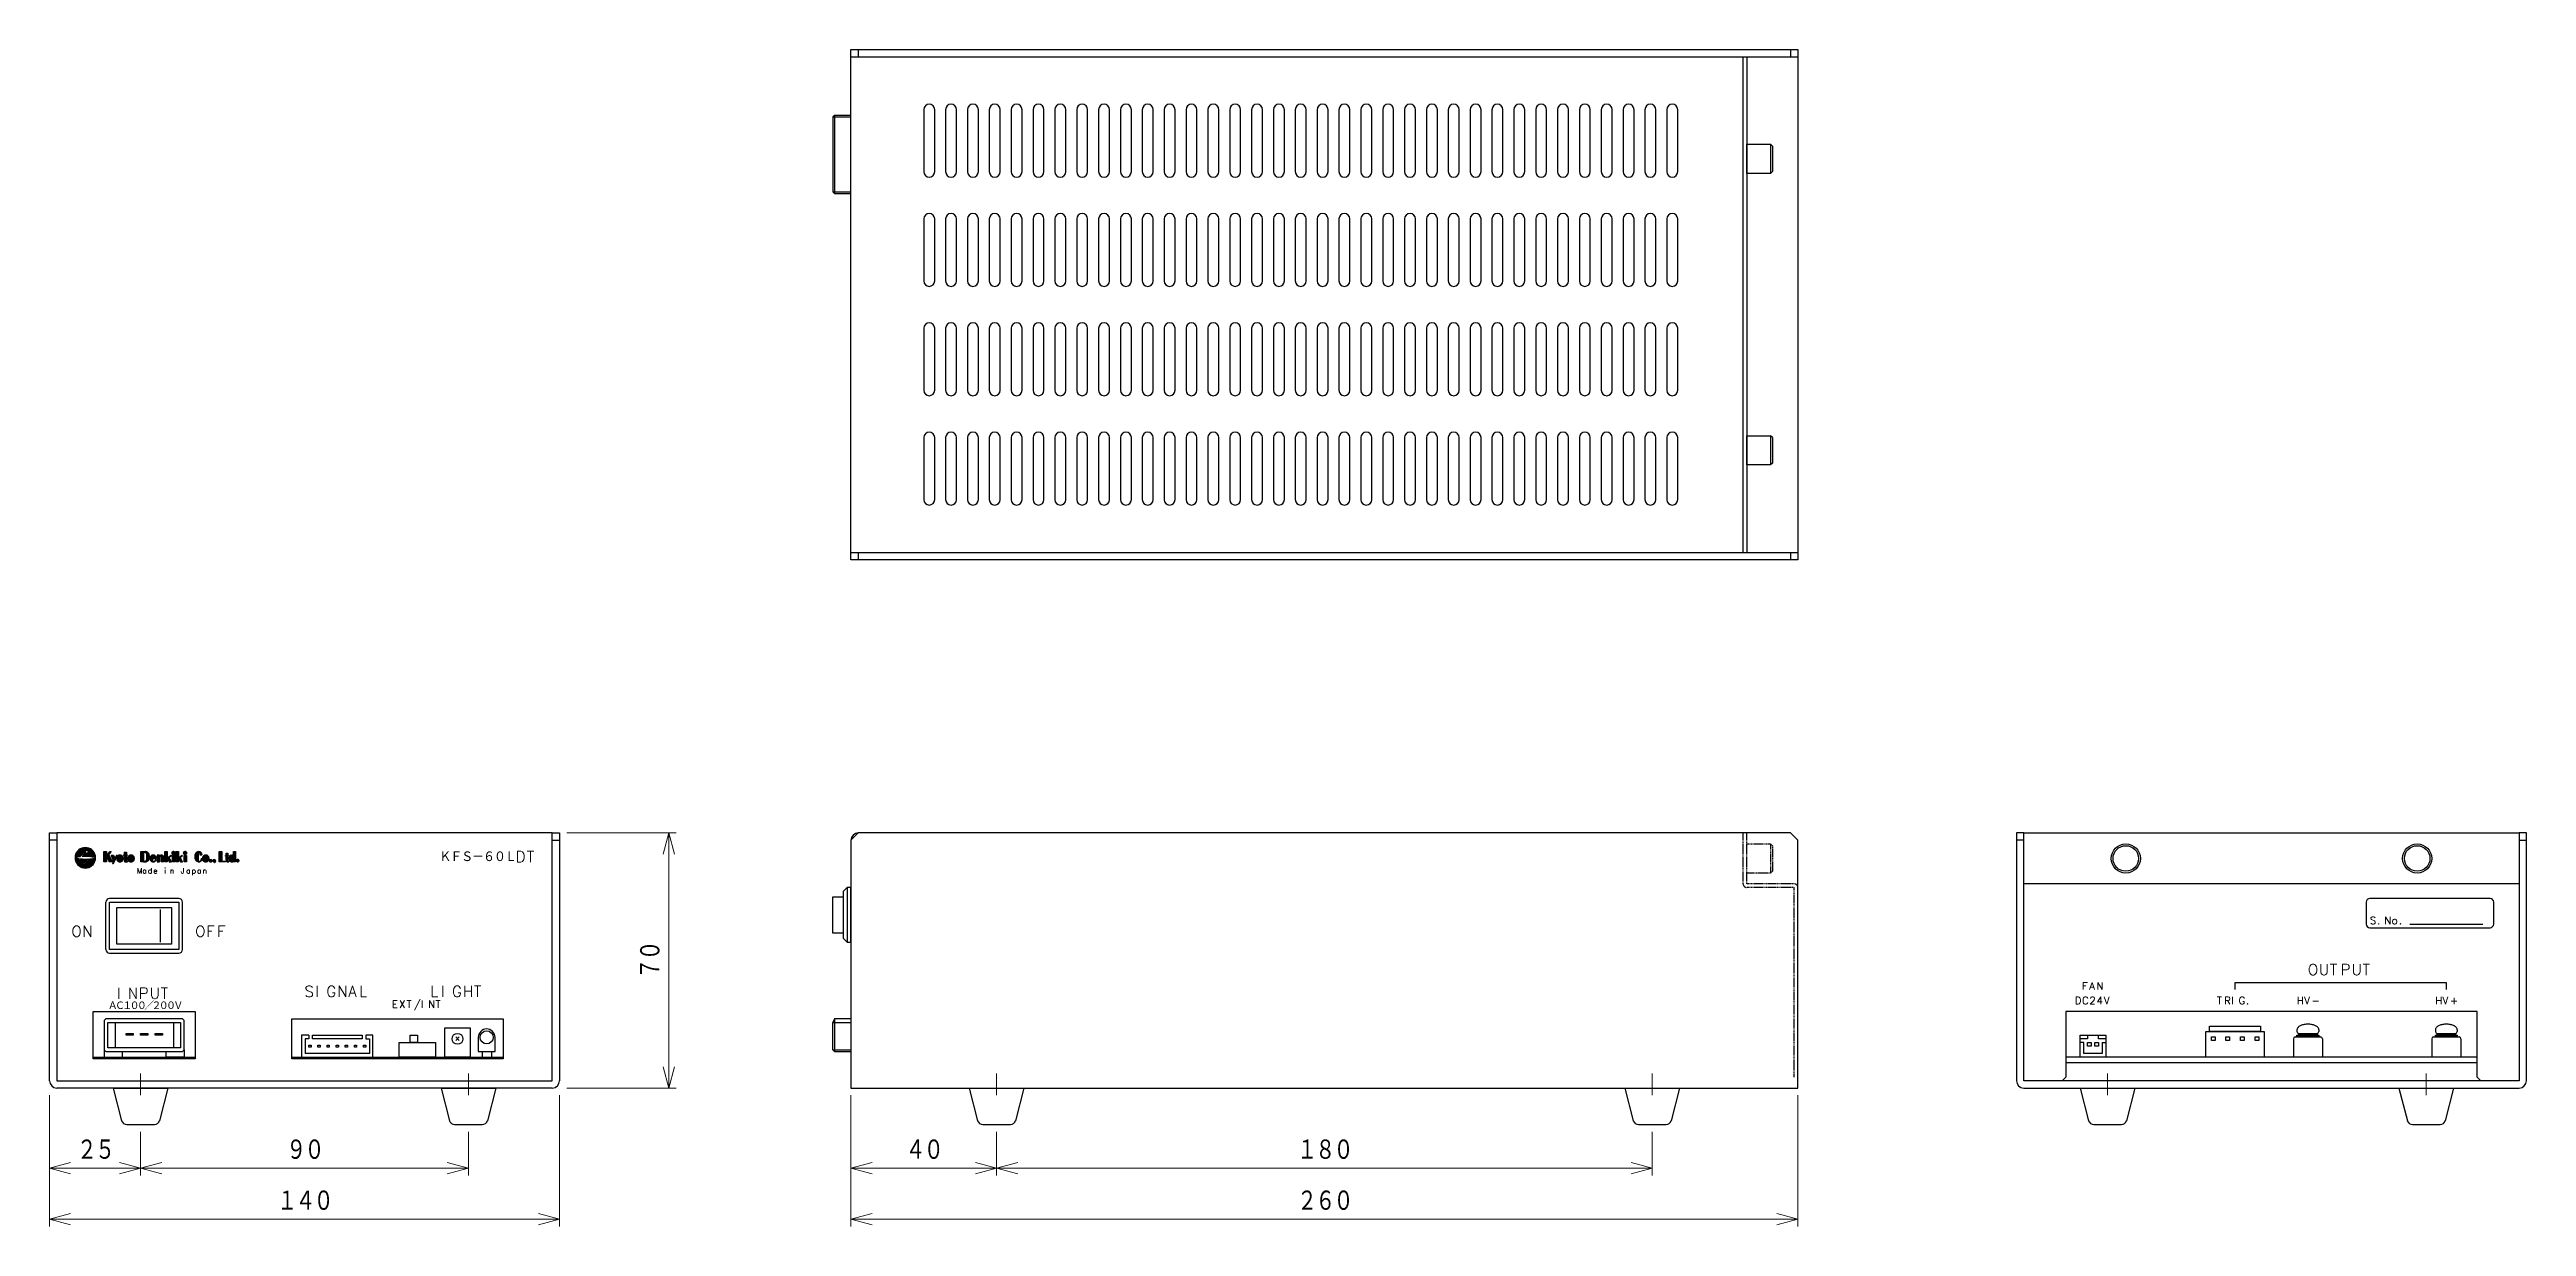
# Model space of a CAD drawing. Header units: millimetres. Extents: x 271 to 951, y 215 to 538.
import ezdxf

# ---------------------------------------------------------------- set-up
doc = ezdxf.new("R2010")
doc.units = ezdxf.units.MM
doc.linetypes.add('HIDDEN', pattern=[0.375, 0.25, -0.125])
doc.layers.get('0').update_dxf_attribs({"lineweight": 30})
doc.layers.add('寸法', color=7, linetype='Continuous', lineweight=15)
doc.styles.add('BIGFONT', font='txt.shx', dxfattribs={"bigfont": 'bigfont'})
doc.styles.get("Standard").update_dxf_attribs({"font": 'txt', "bigfont": 'extfont2.shx'})

# ---------------------------------------------------------------- blocks, each defined once
blk = doc.blocks.new('A$C66E8137D')
for p, q in [((220, 283), (480, 283)), ((220, 143), (220, 283)), ((220, 281), (480, 281)), ((222, 283), (222, 281)), ((465, 145), (465, 281)), ((466, 281), (466, 145)), ((478, 283), (478, 281)), ((480, 283), (480, 143)), ((240, 266.5), (240, 249.5)), ((243, 249.5), (243, 266.5)), ((246, 266.5), (246, 249.5)), ((249, 249.5), (249, 266.5)), ((252, 266.5), (252, 249.5)), ((255, 249.5), (255, 266.5)), ((258, 266.5), (258, 249.5)), ((261, 249.5), (261, 266.5)), ((264, 266.5), (264, 249.5)), ((267, 249.5), (267, 266.5)), ((270, 266.5), (270, 249.5)), ((273, 249.5), (273, 266.5)), ((276, 266.5), (276, 249.5)), ((279, 249.5), (279, 266.5)), ((282, 266.5), (282, 249.5)), ((285, 249.5), (285, 266.5)), ((288, 266.5), (288, 249.5)), ((291, 249.5), (291, 266.5)), ((294, 266.5), (294, 249.5)), ((297, 249.5), (297, 266.5)), ((300, 266.5), (300, 249.5)), ((303, 249.5), (303, 266.5)), ((306, 266.5), (306, 249.5)), ((309, 249.5), (309, 266.5)), ((312, 266.5), (312, 249.5)), ((315, 249.5), (315, 266.5)), ((318, 266.5), (318, 249.5)), ((321, 249.5), (321, 266.5)), ((324, 266.5), (324, 249.5)), ((327, 249.5), (327, 266.5)), ((330, 266.5), (330, 249.5)), ((333, 249.5), (333, 266.5)), ((336, 266.5), (336, 249.5)), ((339, 249.5), (339, 266.5)), ((342, 266.5), (342, 249.5)), ((345, 249.5), (345, 266.5)), ((348, 266.5), (348, 249.5)), ((351, 249.5), (351, 266.5)), ((354, 266.5), (354, 249.5)), ((357, 249.5), (357, 266.5)), ((360, 266.5), (360, 249.5)), ((363, 249.5), (363, 266.5)), ((366, 266.5), (366, 249.5)), ((369, 249.5), (369, 266.5)), ((372, 266.5), (372, 249.5)), ((375, 249.5), (375, 266.5)), ((378, 266.5), (378, 249.5)), ((381, 249.5), (381, 266.5)), ((384, 266.5), (384, 249.5)), ((387, 249.5), (387, 266.5)), ((390, 266.5), (390, 249.5)), ((393, 249.5), (393, 266.5)), ((396, 266.5), (396, 249.5)), ((399, 249.5), (399, 266.5)), ((402, 266.5), (402, 249.5)), ((405, 249.5), (405, 266.5)), ((408, 266.5), (408, 249.5)), ((411, 249.5), (411, 266.5)), ((414, 266.5), (414, 249.5)), ((417, 249.5), (417, 266.5)), ((420, 266.5), (420, 249.5)), ((423, 249.5), (423, 266.5)), ((426, 266.5), (426, 249.5)), ((429, 249.5), (429, 266.5)), ((432, 266.5), (432, 249.5)), ((435, 249.5), (435, 266.5)), ((438, 266.5), (438, 249.5)), ((441, 249.5), (441, 266.5)), ((444, 266.5), (444, 249.5)), ((447, 249.5), (447, 266.5)), ((215.5, 265), (215, 264.5)), ((215, 264.5), (220, 264.5)), ((215, 264.5), (215, 244)), ((215.5, 265), (220, 265)), ((215.5, 265), (215.5, 243.5)), ((466, 249), (466, 257)), ((466, 257), (472.5, 257)), ((473, 256.5), (472.5, 257)), ((472.5, 257), (472.5, 249)), ((473, 256.5), (473, 249.5)), ((472.5, 249), (466, 249)), ((473, 249.5), (472.5, 249)), ((215, 244), (220, 244)), ((215.5, 243.5), (215, 244)), ((215.5, 243.5), (220, 243.5)), ((240, 236.5), (240, 219.5)), ((243, 219.5), (243, 236.5)), ((246, 236.5), (246, 219.5)), ((249, 219.5), (249, 236.5)), ((252, 236.5), (252, 219.5)), ((255, 219.5), (255, 236.5)), ((258, 236.5), (258, 219.5)), ((261, 219.5), (261, 236.5)), ((264, 236.5), (264, 219.5)), ((267, 219.5), (267, 236.5)), ((270, 236.5), (270, 219.5)), ((273, 219.5), (273, 236.5)), ((276, 236.5), (276, 219.5)), ((279, 219.5), (279, 236.5)), ((282, 236.5), (282, 219.5)), ((285, 219.5), (285, 236.5)), ((288, 236.5), (288, 219.5)), ((291, 219.5), (291, 236.5)), ((294, 236.5), (294, 219.5)), ((297, 219.5), (297, 236.5)), ((300, 236.5), (300, 219.5)), ((303, 219.5), (303, 236.5)), ((306, 236.5), (306, 219.5)), ((309, 219.5), (309, 236.5)), ((312, 236.5), (312, 219.5)), ((315, 219.5), (315, 236.5)), ((318, 236.5), (318, 219.5)), ((321, 219.5), (321, 236.5)), ((324, 236.5), (324, 219.5)), ((327, 219.5), (327, 236.5)), ((330, 236.5), (330, 219.5)), ((333, 219.5), (333, 236.5)), ((336, 236.5), (336, 219.5)), ((339, 219.5), (339, 236.5)), ((342, 236.5), (342, 219.5)), ((345, 219.5), (345, 236.5)), ((348, 236.5), (348, 219.5)), ((351, 219.5), (351, 236.5)), ((354, 236.5), (354, 219.5)), ((357, 219.5), (357, 236.5)), ((360, 236.5), (360, 219.5)), ((363, 219.5), (363, 236.5)), ((366, 236.5), (366, 219.5)), ((369, 219.5), (369, 236.5)), ((372, 236.5), (372, 219.5)), ((375, 219.5), (375, 236.5)), ((378, 236.5), (378, 219.5)), ((381, 219.5), (381, 236.5)), ((384, 236.5), (384, 219.5)), ((387, 219.5), (387, 236.5)), ((390, 236.5), (390, 219.5)), ((393, 219.5), (393, 236.5)), ((396, 236.5), (396, 219.5)), ((399, 219.5), (399, 236.5)), ((402, 236.5), (402, 219.5)), ((405, 219.5), (405, 236.5)), ((408, 236.5), (408, 219.5)), ((411, 219.5), (411, 236.5)), ((414, 236.5), (414, 219.5)), ((417, 219.5), (417, 236.5)), ((420, 236.5), (420, 219.5)), ((423, 219.5), (423, 236.5)), ((426, 236.5), (426, 219.5)), ((429, 219.5), (429, 236.5)), ((432, 236.5), (432, 219.5)), ((435, 219.5), (435, 236.5)), ((438, 236.5), (438, 219.5)), ((441, 219.5), (441, 236.5)), ((444, 236.5), (444, 219.5)), ((447, 219.5), (447, 236.5)), ((240, 206.5), (240, 189.5)), ((243, 189.5), (243, 206.5)), ((246, 206.5), (246, 189.5)), ((249, 189.5), (249, 206.5)), ((252, 206.5), (252, 189.5)), ((255, 189.5), (255, 206.5)), ((258, 206.5), (258, 189.5)), ((261, 189.5), (261, 206.5)), ((264, 206.5), (264, 189.5)), ((267, 189.5), (267, 206.5)), ((270, 206.5), (270, 189.5)), ((273, 189.5), (273, 206.5)), ((276, 206.5), (276, 189.5)), ((279, 189.5), (279, 206.5)), ((282, 206.5), (282, 189.5)), ((285, 189.5), (285, 206.5)), ((288, 206.5), (288, 189.5)), ((291, 189.5), (291, 206.5)), ((294, 206.5), (294, 189.5)), ((297, 189.5), (297, 206.5)), ((300, 206.5), (300, 189.5)), ((303, 189.5), (303, 206.5)), ((306, 206.5), (306, 189.5)), ((309, 189.5), (309, 206.5)), ((312, 206.5), (312, 189.5)), ((315, 189.5), (315, 206.5)), ((318, 206.5), (318, 189.5)), ((321, 189.5), (321, 206.5)), ((324, 206.5), (324, 189.5)), ((327, 189.5), (327, 206.5)), ((330, 206.5), (330, 189.5)), ((333, 189.5), (333, 206.5)), ((336, 206.5), (336, 189.5)), ((339, 189.5), (339, 206.5)), ((342, 206.5), (342, 189.5)), ((345, 189.5), (345, 206.5)), ((348, 206.5), (348, 189.5)), ((351, 189.5), (351, 206.5)), ((354, 206.5), (354, 189.5)), ((357, 189.5), (357, 206.5)), ((360, 206.5), (360, 189.5)), ((363, 189.5), (363, 206.5)), ((366, 206.5), (366, 189.5)), ((369, 189.5), (369, 206.5)), ((372, 206.5), (372, 189.5)), ((375, 189.5), (375, 206.5)), ((378, 206.5), (378, 189.5)), ((381, 189.5), (381, 206.5)), ((384, 206.5), (384, 189.5)), ((387, 189.5), (387, 206.5)), ((390, 206.5), (390, 189.5)), ((393, 189.5), (393, 206.5)), ((396, 206.5), (396, 189.5)), ((399, 189.5), (399, 206.5)), ((402, 206.5), (402, 189.5)), ((405, 189.5), (405, 206.5)), ((408, 206.5), (408, 189.5)), ((411, 189.5), (411, 206.5)), ((414, 206.5), (414, 189.5)), ((417, 189.5), (417, 206.5)), ((420, 206.5), (420, 189.5)), ((423, 189.5), (423, 206.5)), ((426, 206.5), (426, 189.5)), ((429, 189.5), (429, 206.5)), ((432, 206.5), (432, 189.5)), ((435, 189.5), (435, 206.5)), ((438, 206.5), (438, 189.5)), ((441, 189.5), (441, 206.5)), ((444, 206.5), (444, 189.5)), ((447, 189.5), (447, 206.5)), ((466, 169), (466, 177)), ((466, 177), (472.5, 177)), ((473, 176.5), (472.5, 177)), ((472.5, 177), (472.5, 169)), ((240, 176.5), (240, 159.5)), ((243, 159.5), (243, 176.5)), ((246, 176.5), (246, 159.5)), ((249, 159.5), (249, 176.5)), ((252, 176.5), (252, 159.5)), ((255, 159.5), (255, 176.5)), ((258, 176.5), (258, 159.5)), ((261, 159.5), (261, 176.5)), ((264, 176.5), (264, 159.5)), ((267, 159.5), (267, 176.5)), ((270, 176.5), (270, 159.5)), ((273, 159.5), (273, 176.5)), ((276, 176.5), (276, 159.5)), ((279, 159.5), (279, 176.5)), ((282, 176.5), (282, 159.5)), ((285, 159.5), (285, 176.5)), ((288, 176.5), (288, 159.5)), ((291, 159.5), (291, 176.5)), ((294, 176.5), (294, 159.5)), ((297, 159.5), (297, 176.5)), ((300, 176.5), (300, 159.5)), ((303, 159.5), (303, 176.5)), ((306, 176.5), (306, 159.5)), ((309, 159.5), (309, 176.5)), ((312, 176.5), (312, 159.5)), ((315, 159.5), (315, 176.5)), ((318, 176.5), (318, 159.5)), ((321, 159.5), (321, 176.5)), ((324, 176.5), (324, 159.5)), ((327, 159.5), (327, 176.5)), ((330, 176.5), (330, 159.5)), ((333, 159.5), (333, 176.5)), ((336, 176.5), (336, 159.5)), ((339, 159.5), (339, 176.5)), ((342, 176.5), (342, 159.5)), ((345, 159.5), (345, 176.5)), ((348, 176.5), (348, 159.5)), ((351, 159.5), (351, 176.5)), ((354, 176.5), (354, 159.5)), ((357, 159.5), (357, 176.5)), ((360, 176.5), (360, 159.5)), ((363, 159.5), (363, 176.5)), ((366, 176.5), (366, 159.5)), ((369, 159.5), (369, 176.5)), ((372, 176.5), (372, 159.5)), ((375, 159.5), (375, 176.5)), ((378, 176.5), (378, 159.5)), ((381, 159.5), (381, 176.5)), ((384, 176.5), (384, 159.5)), ((387, 159.5), (387, 176.5)), ((390, 176.5), (390, 159.5)), ((393, 159.5), (393, 176.5)), ((396, 176.5), (396, 159.5)), ((399, 159.5), (399, 176.5)), ((402, 176.5), (402, 159.5)), ((405, 159.5), (405, 176.5)), ((408, 176.5), (408, 159.5)), ((411, 159.5), (411, 176.5)), ((414, 176.5), (414, 159.5)), ((417, 159.5), (417, 176.5)), ((420, 176.5), (420, 159.5)), ((423, 159.5), (423, 176.5)), ((426, 176.5), (426, 159.5)), ((429, 159.5), (429, 176.5)), ((432, 176.5), (432, 159.5)), ((435, 159.5), (435, 176.5)), ((438, 176.5), (438, 159.5)), ((441, 159.5), (441, 176.5)), ((444, 176.5), (444, 159.5)), ((447, 159.5), (447, 176.5)), ((473, 176.5), (473, 169.5)), ((472.5, 169), (466, 169)), ((473, 169.5), (472.5, 169)), ((220, 145), (480, 145)), ((480, 143), (220, 143)), ((222, 145), (222, 143)), ((478, 145), (478, 143)), ((0, 0), (0, 68)), ((0, 68), (2, 68)), ((2, 66), (0, 66)), ((2, 68), (2, 0)), ((138, 68), (2, 68)), ((7.0798, 61.5888), (8.3641, 61.5888)), ((7.0798, 61.4281), (7.4811, 61.4281)), ((7.1601, 61.9103), (8.6851, 61.9103)), ((7.1601, 61.8299), (8.5246, 61.8299)), ((7.1601, 61.7495), (8.5246, 61.7495)), ((7.1601, 61.6692), (8.4443, 61.6692)), ((7.1601, 61.5084), (8.1233, 61.5084)), ((7.2403, 62.071), (8.8457, 62.071)), ((7.2403, 61.9907), (8.7654, 61.9907)), ((7.3206, 62.2318), (9.0062, 62.2318)), ((7.3206, 62.1514), (8.8457, 62.1514)), ((7.4009, 62.5533), (9.4075, 62.5533)), ((7.4009, 62.4729), (9.247, 62.4729)), ((7.4009, 62.3925), (9.247, 62.3925)), ((7.4009, 62.3122), (9.0062, 62.3122)), ((7.5614, 62.714), (9.6484, 62.714)), ((7.5614, 62.6337), (9.4878, 62.6337)), ((7.6417, 62.8748), (9.8089, 62.8748)), ((7.6417, 62.7944), (9.7286, 62.7944)), ((7.8022, 63.0355), (9.8089, 63.0355)), ((7.8022, 62.9551), (9.8089, 62.9551)), ((7.9627, 63.1963), (9.9694, 63.1963)), ((7.9627, 63.1159), (9.8892, 63.1159)), ((8.1233, 63.357), (11.4945, 63.357)), ((8.1233, 63.2766), (10.3708, 63.2766)), ((8.3641, 63.5178), (11.334, 63.5178)), ((8.3641, 63.4374), (11.334, 63.4374)), ((8.5246, 63.5981), (11.0932, 63.5981)), ((8.6851, 63.6785), (10.9326, 63.6785)), ((8.9259, 63.7589), (10.7721, 63.7589)), ((9.0865, 63.8393), (10.5313, 63.8393)), ((9.0865, 61.6692), (11.1734, 61.6692)), ((9.0865, 61.5888), (9.4878, 61.5888)), ((9.1667, 61.7495), (11.2537, 61.7495)), ((9.247, 61.8299), (11.2537, 61.8299)), ((9.3273, 61.9103), (11.334, 61.9103)), ((9.4075, 61.9907), (11.334, 61.9907)), ((9.4878, 63.9196), (10.2905, 63.9196)), ((9.4878, 62.071), (11.4142, 62.071)), ((9.6484, 62.1514), (11.4142, 62.1514)), ((9.7286, 62.2318), (11.4142, 62.2318)), ((9.8089, 62.3122), (11.4142, 62.3122)), ((9.9694, 62.3925), (10.0497, 62.3925)), ((10.3708, 63.2766), (11.4945, 63.2766)), ((10.451, 63.1963), (10.6918, 63.1963)), ((10.451, 62.3925), (11.4945, 62.3925)), ((10.5313, 62.4729), (11.4945, 62.4729)), ((10.6116, 62.6337), (11.4142, 62.6337)), ((10.6116, 62.5533), (11.4945, 62.5533)), ((10.6918, 62.714), (11.4142, 62.714)), ((10.6918, 61.5888), (11.0932, 61.5888)), ((10.7721, 62.7944), (11.2537, 62.7944)), ((11.334, 63.1963), (11.655, 63.1963)), ((11.4945, 62.9551), (11.8156, 62.9551)), ((11.5748, 63.0355), (11.8156, 63.0355)), ((11.655, 62.8748), (11.8958, 62.8748)), ((11.655, 61.5888), (12.538, 61.5888)), ((11.655, 61.5084), (12.4577, 61.5084)), ((11.7353, 61.7495), (12.4577, 61.7495)), ((11.7353, 61.6692), (12.4577, 61.6692)), ((11.8156, 62.714), (12.0564, 62.714)), ((11.8156, 62.071), (12.3775, 62.071)), ((11.8156, 61.9103), (12.3775, 61.9103)), ((11.8156, 61.8299), (12.3775, 61.8299)), ((11.8958, 62.6337), (12.1367, 62.6337)), ((11.8958, 62.5533), (12.1367, 62.5533)), ((11.8958, 62.3925), (12.2169, 62.3925)), ((11.8958, 62.2318), (12.2972, 62.2318)), ((11.8958, 62.1514), (12.2972, 62.1514)), ((11.8958, 61.9907), (12.3775, 61.9907)), ((11.9761, 62.4729), (12.1367, 62.4729)), ((11.9761, 62.3122), (12.2169, 62.3122)), ((11.9761, 61.4281), (12.538, 61.4281)), ((14.875, 62.875), (15.6452, 62.875)), ((14.875, 60.0786), (14.875, 62.875)), ((14.9713, 62.875), (14.9713, 60.0786)), ((15.0676, 62.875), (15.0676, 60.0786)), ((15.1638, 62.875), (15.1638, 60.0786)), ((15.2601, 62.875), (15.2601, 60.0786)), ((15.3564, 62.875), (15.3564, 60.0786)), ((15.4527, 62.875), (15.4527, 60.0786)), ((15.5489, 62.875), (15.5489, 60.0786)), ((15.6452, 62.875), (15.6452, 60.0786)), ((15.6452, 61.7179), (16.608, 62.875)), ((15.6452, 61.8143), (16.4155, 60.0786)), ((15.703, 61.7179), (15.7608, 61.7179)), ((15.7415, 61.8143), (16.4155, 61.8143)), ((15.7415, 61.7179), (16.4155, 61.7179)), ((15.7415, 61.6214), (15.8378, 61.6214)), ((15.78, 61.525), (15.8378, 61.525)), ((15.7993, 61.9107), (16.3769, 61.9107)), ((15.8378, 61.6214), (16.5117, 61.6214)), ((15.8378, 61.525), (16.5117, 61.525)), ((15.8378, 61.4286), (16.608, 61.4286)), ((15.8763, 61.3321), (16.6465, 61.3321)), ((15.9341, 62.0071), (16.3192, 62.0071)), ((15.9341, 61.2357), (16.7043, 61.2357)), ((15.9726, 62.1036), (16.0303, 62.1036)), ((16.8968, 62.875), (16.0303, 61.8143)), ((16.0303, 62.1036), (16.2229, 62.1036)), ((16.0496, 62.2), (16.1266, 62.2)), ((16.1266, 62.2964), (16.2422, 62.2964)), ((16.1266, 62.2), (16.3192, 62.2)), ((16.2229, 62.3929), (16.3192, 62.3929)), ((16.2229, 62.2964), (16.4155, 62.2964)), ((16.2229, 62.1036), (16.2999, 62.1036)), ((16.3192, 62.1036), (16.2999, 62.1421)), ((16.3192, 62.4893), (16.5117, 62.4893)), ((16.3192, 62.3929), (16.5117, 62.3929)), ((17.282, 60.0786), (16.3192, 62.1036)), ((16.3769, 62.5857), (16.4155, 62.5857)), ((16.4155, 62.5857), (16.608, 62.5857)), ((16.4155, 61.7179), (16.454, 61.7179)), ((16.454, 62.6821), (16.5117, 62.6821)), ((16.5117, 62.6821), (16.7043, 62.6821)), ((16.5117, 62.4893), (16.5695, 62.4893)), ((16.5117, 61.525), (16.5502, 61.525)), ((16.531, 62.7786), (16.608, 62.7786)), ((16.608, 62.875), (16.8968, 62.875)), ((16.608, 62.7786), (16.8006, 62.7786)), ((16.608, 62.5857), (16.6465, 62.5857)), ((16.8968, 61.9107), (17.5708, 60.0786)), ((16.8968, 61.9107), (17.5708, 61.9107)), ((16.9931, 61.8143), (17.5708, 61.8143)), ((16.9931, 61.7179), (17.5708, 61.7179)), ((16.9931, 61.6214), (17.5708, 61.6214)), ((17.0894, 61.525), (17.6671, 61.525)), ((17.0894, 61.4286), (17.6671, 61.4286)), ((17.1857, 61.3321), (17.7634, 61.3321)), ((17.1857, 61.2357), (17.7634, 61.2357)), ((18.341, 61.9107), (17.282, 59.5)), ((18.4373, 61.9107), (17.3782, 59.5)), ((18.5336, 61.9107), (17.4745, 59.5)), ((17.5708, 61.9107), (17.8596, 61.2357)), ((17.8596, 61.2357), (17.9559, 61.0429)), ((18.341, 61.9107), (18.5336, 61.9107)), ((18.5336, 61.525), (18.5336, 60.5607)), ((18.6299, 61.6214), (18.6299, 60.3679)), ((18.7261, 61.7179), (18.7261, 60.2714)), ((18.8224, 61.8143), (18.8224, 60.175)), ((18.9187, 61.8143), (18.9187, 60.175)), ((19.015, 61.8143), (19.015, 60.175)), ((19.015, 61.8143), (19.5926, 61.8143)), ((19.1112, 61.9107), (19.2075, 61.9107)), ((19.1112, 61.6214), (19.1112, 60.3679)), ((19.4964, 61.6214), (19.4964, 60.3679)), ((19.5926, 61.8143), (19.5926, 60.175)), ((19.6889, 61.8143), (19.6889, 60.175)), ((19.7852, 61.8143), (19.7852, 60.175)), ((19.8815, 61.7179), (19.8815, 60.2714)), ((19.9778, 61.6214), (19.9778, 60.3679)), ((20.074, 61.4286), (20.074, 60.5607)), ((20.2666, 62.0071), (20.4592, 62.0071)), ((20.2666, 62.0071), (20.2666, 61.8143)), ((20.2666, 61.9107), (20.4592, 61.9107)), ((20.2666, 61.8143), (20.4592, 61.8143)), ((20.4592, 62.6821), (21.1331, 62.6821)), ((20.4592, 62.6821), (20.4592, 60.7536)), ((20.4592, 62.5857), (21.1331, 62.5857)), ((20.4592, 62.4893), (21.1331, 62.4893)), ((20.4592, 62.3929), (21.1331, 62.3929)), ((20.4592, 62.2964), (21.1331, 62.2964)), ((20.4592, 62.2), (21.1331, 62.2)), ((20.4592, 62.1036), (21.1331, 62.1036)), ((20.4592, 62.0071), (21.1331, 62.0071)), ((20.4592, 61.9107), (21.1331, 61.9107)), ((20.4592, 61.8143), (21.1331, 61.8143)), ((20.4592, 61.7179), (21.1331, 61.7179)), ((20.4592, 61.6214), (21.1331, 61.6214)), ((20.4592, 61.525), (21.1331, 61.525)), ((20.4592, 61.4286), (21.1331, 61.4286)), ((20.4592, 61.3321), (21.1331, 61.3321)), ((20.4592, 61.2357), (21.1331, 61.2357)), ((21.1331, 62.6821), (21.1331, 60.7536)), ((21.1331, 62.0071), (21.3257, 62.0071)), ((21.1331, 61.9107), (21.3257, 61.9107)), ((21.3257, 61.8143), (21.1331, 61.8143)), ((21.3257, 62.0071), (21.3257, 61.8143)), ((21.6145, 61.4286), (21.6145, 60.5607)), ((21.7108, 61.6214), (21.7108, 60.3679)), ((21.8071, 61.7179), (21.8071, 60.2714)), ((21.9033, 61.8143), (21.9033, 60.175)), ((21.9996, 61.8143), (21.9996, 60.175)), ((22.0959, 61.8143), (22.6736, 61.8143)), ((22.0959, 61.8143), (22.0959, 60.175)), ((22.1921, 61.9107), (22.2884, 61.9107)), ((22.1921, 61.6214), (22.1921, 60.3679)), ((22.5773, 61.6214), (22.5773, 60.3679)), ((22.6736, 61.8143), (22.6736, 60.175)), ((22.7698, 61.8143), (22.7698, 61.7179)), ((22.7698, 61.7179), (22.7698, 60.175)), ((22.8661, 61.8143), (22.8661, 60.175)), ((22.9624, 61.7179), (22.9624, 60.2714)), ((23.0587, 61.6214), (23.0587, 60.3679)), ((23.155, 61.4286), (23.155, 60.4643)), ((25.0805, 62.875), (25.7545, 62.875)), ((25.0805, 60.0786), (25.0805, 62.875)), ((25.1768, 62.875), (25.1768, 60.0786)), ((25.2731, 62.875), (25.2731, 60.0786)), ((25.3694, 62.875), (25.3694, 60.0786)), ((25.4656, 62.875), (25.4656, 60.0786)), ((25.5619, 62.875), (25.5619, 60.0786)), ((25.6582, 62.875), (25.6582, 60.0786)), ((25.7545, 62.875), (25.7545, 60.0786)), ((25.7545, 62.875), (26.2359, 62.875)), ((25.7545, 62.6821), (25.947, 62.6821)), ((25.8508, 62.875), (25.8508, 62.6821)), ((25.947, 62.875), (25.947, 62.6821)), ((25.947, 62.6821), (26.2359, 62.6821)), ((26.0433, 62.875), (26.0433, 62.6821)), ((26.1396, 62.875), (26.1396, 62.6821)), ((26.2166, 62.875), (26.2551, 62.875)), ((26.2359, 62.875), (26.2359, 62.6821)), ((26.2551, 62.875), (26.2744, 62.875)), ((26.3321, 62.875), (26.3321, 62.6821)), ((26.4284, 62.8364), (26.4284, 62.6436)), ((26.5247, 62.7786), (26.5247, 62.5857)), ((26.621, 62.7786), (26.621, 62.3929)), ((26.621, 62.2964), (26.621, 60.7536)), ((26.7173, 62.7786), (26.7173, 60.175)), ((26.8135, 62.7207), (26.8135, 60.2136)), ((26.9098, 62.6821), (26.9098, 60.2714)), ((27.0061, 62.5857), (27.0061, 60.3679)), ((27.1024, 62.4893), (27.1024, 60.4643)), ((27.1987, 62.3736), (27.1987, 62.2964)), ((27.1987, 62.2964), (27.1987, 60.5607)), ((27.2949, 62.1036), (27.2949, 60.85)), ((27.3912, 61.8143), (27.3912, 61.7179)), ((27.3912, 61.7179), (27.3912, 61.2357)), ((27.68, 61.4286), (27.68, 60.5607)), ((27.7763, 61.6214), (27.7763, 60.3679)), ((27.8726, 61.7179), (27.8726, 60.2714)), ((27.9689, 61.7179), (27.9689, 60.2714)), ((28.0652, 61.8143), (28.0652, 60.175)), ((28.1614, 61.8143), (28.1614, 60.175)), ((28.2663, 61.9107), (28.3583, 61.9107)), ((28.2663, 61.6214), (28.2663, 60.3679)), ((28.277, 61.8721), (28.277, 61.7564)), ((28.3925, 61.8721), (28.3925, 61.8336)), ((28.4695, 61.8721), (28.4695, 61.8336)), ((28.5466, 61.8721), (28.5466, 61.8336)), ((28.6343, 61.6214), (28.6343, 61.1393)), ((28.6428, 61.8143), (28.6428, 61.7179)), ((28.6621, 61.7179), (28.6621, 61.1393)), ((28.7391, 61.8143), (28.7391, 60.9464)), ((28.8354, 61.8143), (28.8354, 60.9464)), ((28.9317, 61.7179), (28.9317, 60.9464)), ((29.0279, 61.6214), (29.0279, 60.9464)), ((29.1242, 61.525), (29.1242, 60.9464)), ((29.2205, 61.3321), (29.2205, 60.9464)), ((29.5093, 61.9107), (29.5093, 60.0786)), ((30.087, 61.9107), (29.5093, 61.9107)), ((29.6056, 61.9107), (29.6056, 60.0786)), ((29.7019, 61.9107), (29.7019, 60.0786)), ((29.7982, 61.9107), (29.7982, 60.0786)), ((29.8945, 61.9107), (29.8945, 60.0786)), ((29.9907, 61.9107), (29.9907, 60.0786)), ((30.1833, 61.8143), (30.087, 61.9107)), ((30.087, 61.9107), (30.087, 60.0786)), ((30.1833, 60.0786), (30.1833, 61.8143)), ((30.1833, 61.6986), (30.2025, 61.7179)), ((30.2025, 61.5443), (30.1833, 61.4671)), ((30.2411, 61.7371), (30.2411, 61.66)), ((30.2796, 61.7757), (30.2796, 61.7179)), ((30.3181, 61.795), (30.3181, 61.7179)), ((30.3758, 61.8143), (30.3758, 61.7564)), ((30.4336, 61.8529), (30.4336, 61.7564)), ((30.4914, 61.8721), (30.4914, 61.7564)), ((30.5491, 61.8721), (30.5491, 61.7371)), ((30.6262, 61.8914), (30.6262, 61.66)), ((30.6646, 61.525), (30.6646, 61.4093)), ((30.6646, 60.0786), (30.6646, 61.4286)), ((30.6839, 61.8914), (30.6839, 61.5636)), ((30.761, 61.9107), (30.761, 61.6214)), ((30.761, 61.6214), (30.761, 60.0786)), ((30.8572, 61.9107), (30.9535, 61.8721)), ((30.8572, 61.8914), (30.8572, 61.6214)), ((30.8572, 61.6214), (30.8572, 60.0786)), ((30.9535, 61.8529), (30.9535, 61.6021)), ((30.9535, 61.6214), (30.9535, 60.0786)), ((31.0498, 61.8143), (31.0498, 61.6214)), ((31.0498, 61.6214), (31.0498, 60.0786)), ((31.1461, 61.7371), (31.1461, 61.6214)), ((31.1461, 61.6214), (31.1461, 60.0786)), ((31.2423, 61.6214), (31.2423, 60.0786)), ((31.3386, 60.0786), (31.3386, 61.4286)), ((31.6275, 62.875), (32.3015, 62.875)), ((31.6275, 60.0786), (31.6275, 62.875)), ((31.7237, 62.875), (31.7237, 60.0786)), ((31.82, 62.875), (31.82, 60.0786)), ((31.9163, 62.875), (31.9163, 60.0786)), ((32.0126, 62.875), (32.0126, 60.0786)), ((32.1089, 62.875), (32.1089, 60.0786)), ((32.1089, 62.875), (32.1089, 60.0786)), ((32.2051, 62.875), (32.2051, 60.0786)), ((33.3605, 61.8143), (32.3014, 61.0429)), ((32.3015, 62.875), (32.3015, 60.0786)), ((32.3015, 61.1393), (33.3605, 61.9107)), ((32.3015, 60.9464), (33.4568, 61.8143)), ((32.6673, 61.2164), (32.7828, 61.2164)), ((33.4568, 60.0786), (32.7828, 61.3322)), ((33.4568, 61.8143), (33.3605, 61.9107)), ((33.6493, 62.6821), (33.6493, 62.2964)), ((33.7456, 62.7786), (33.7456, 62.2)), ((33.7456, 61.8143), (34.4195, 61.8143)), ((33.7456, 60.0786), (33.7456, 61.8143)), ((33.8419, 62.7786), (33.8419, 62.2)), ((33.8419, 61.8143), (33.8419, 60.0786)), ((33.9381, 62.7786), (33.9381, 62.2)), ((33.9381, 61.8143), (33.9381, 60.0786)), ((34.0344, 62.875), (34.0344, 62.1036)), ((34.0344, 61.8143), (34.0344, 60.0786)), ((34.1307, 62.7786), (34.1307, 62.2)), ((34.1307, 61.8143), (34.1307, 60.0786)), ((34.227, 62.7786), (34.227, 62.2)), ((34.227, 61.8143), (34.227, 60.0786)), ((34.3233, 62.6821), (34.3233, 62.2964)), ((34.3233, 61.8143), (34.3233, 60.0786)), ((34.4195, 62.5857), (34.4195, 62.3929)), ((34.4195, 61.8143), (34.4195, 60.0786)), ((34.7084, 62.875), (35.3824, 62.875)), ((34.7084, 60.0786), (34.7084, 62.875)), ((34.8047, 62.875), (34.8047, 60.0786)), ((34.9009, 62.875), (34.9009, 60.0786)), ((34.9972, 62.875), (34.9972, 60.0786)), ((35.0935, 62.875), (35.0935, 60.0786)), ((35.1898, 62.875), (35.1898, 60.0786)), ((35.286, 62.875), (35.286, 60.0786)), ((36.4414, 61.8143), (35.3823, 61.0429)), ((35.3824, 62.875), (35.3824, 60.0786)), ((35.3824, 61.1393), (36.4414, 61.9107)), ((35.3824, 60.9464), (36.5377, 61.8143)), ((35.7674, 61.2357), (35.7674, 60.5607)), ((36.5377, 60.0786), (35.8637, 61.3322)), ((35.8637, 61.2357), (35.8637, 60.3679)), ((36.5377, 61.8143), (36.4414, 61.9107)), ((36.8265, 62.6821), (36.8265, 62.2964)), ((36.9228, 62.7786), (36.9228, 62.2)), ((36.9228, 61.8143), (37.5967, 61.8143)), ((36.9228, 60.0786), (36.9228, 61.8143)), ((37.0191, 62.7786), (37.0191, 62.2)), ((37.0191, 61.8143), (37.0191, 60.0786)), ((37.1153, 62.7786), (37.1153, 62.2)), ((37.1153, 61.8143), (37.1153, 60.0786)), ((37.2116, 62.875), (37.2116, 62.1036)), ((37.2116, 61.8143), (37.2116, 60.0786)), ((37.3079, 62.7786), (37.3079, 62.2)), ((37.3079, 61.8143), (37.3079, 60.0786)), ((37.4042, 62.7786), (37.4042, 62.2)), ((37.4042, 61.8143), (37.4042, 60.0786)), ((37.5005, 62.6821), (37.5005, 62.2964)), ((37.5005, 61.8143), (37.5005, 60.0786)), ((37.5967, 62.6821), (37.5967, 62.2964)), ((37.5967, 61.8143), (37.5967, 60.0786)), ((39.9074, 61.9107), (39.9074, 61.1393)), ((40.0037, 62.1036), (40.0037, 60.7536)), ((40.1, 62.2964), (40.1, 60.6571)), ((40.1963, 62.4893), (40.1963, 60.4643)), ((40.2925, 62.5857), (40.2925, 60.3679)), ((40.3888, 62.5857), (40.3888, 60.3679)), ((40.4851, 62.6821), (40.4851, 60.2714)), ((40.5814, 62.7786), (40.5814, 60.175)), ((40.6776, 62.7786), (40.6776, 60.175)), ((40.7845, 62.4507), (40.7654, 62.1036)), ((40.7654, 62.1036), (40.7654, 60.7536)), ((40.7739, 62.7786), (40.7739, 62.5857)), ((40.8702, 62.8364), (40.8702, 62.6821)), ((40.9561, 62.875), (41.0514, 62.875)), ((40.9857, 62.8364), (40.9857, 62.7207)), ((41.1013, 62.8364), (41.1013, 62.6821)), ((41.2168, 62.7979), (41.2168, 62.6436)), ((41.2421, 62.4507), (41.2421, 62.1036)), ((41.2421, 62.1036), (41.2421, 62.0072)), ((41.2421, 62.0072), (41.8141, 62.0072)), ((41.3516, 62.7786), (41.3516, 62.0071)), ((41.4479, 62.6821), (41.4479, 62.0071)), ((41.5442, 62.5857), (41.5442, 62.0071)), ((41.6404, 62.4893), (41.6404, 62.0071)), ((41.7367, 62.3929), (41.7367, 62.0071)), ((41.8141, 62.1036), (41.8141, 62.0072)), ((42.1218, 61.4286), (42.1218, 60.5607)), ((42.2181, 61.6214), (42.2181, 60.3679)), ((42.3144, 61.7179), (42.3144, 60.2714)), ((42.4107, 61.8143), (42.4107, 60.175)), ((42.5069, 61.8143), (42.5069, 60.175)), ((42.6032, 61.8143), (42.6032, 60.175)), ((42.6032, 61.8143), (43.1809, 61.8143)), ((42.6994, 61.9107), (42.7957, 61.9107)), ((42.6994, 61.6214), (42.6994, 60.3679)), ((43.0846, 61.6214), (43.0846, 60.3679)), ((43.1809, 61.8143), (43.1809, 60.175)), ((43.2772, 61.8143), (43.2772, 60.175)), ((43.3734, 61.7179), (43.3734, 60.2714)), ((43.4697, 61.7179), (43.4697, 60.2714)), ((43.566, 61.6214), (43.566, 60.3679)), ((43.6623, 61.4286), (43.6623, 60.5607)), ((46.5506, 62.875), (47.3209, 62.875)), ((46.5506, 60.0786), (46.5506, 62.875)), ((46.6469, 62.875), (46.6469, 60.0786)), ((46.7432, 62.875), (46.7432, 60.0786)), ((46.8395, 62.875), (46.8395, 60.0786)), ((46.9357, 62.875), (46.9357, 60.0786)), ((47.032, 62.875), (47.032, 60.0786)), ((47.1283, 62.875), (47.1283, 60.0786)), ((47.2246, 62.875), (47.2246, 60.0786)), ((47.3209, 62.875), (47.3209, 60.0786)), ((48.2836, 61.8143), (49.1502, 61.8143)), ((48.2836, 61.6214), (48.2836, 61.8143)), ((48.2836, 61.7179), (49.1502, 61.7179)), ((49.1502, 61.6214), (48.2836, 61.6214)), ((48.4762, 62.4893), (48.9576, 62.4893)), ((48.4762, 60.6571), (48.4762, 62.4893)), ((48.5725, 62.4893), (48.5725, 60.3679)), ((48.6688, 62.4893), (48.6688, 60.3679)), ((48.765, 62.4893), (48.765, 60.3679)), ((48.8613, 62.4893), (48.8613, 60.3679)), ((48.9576, 62.4893), (48.9576, 60.6571)), ((49.1502, 61.8143), (49.1502, 61.6214)), ((49.3427, 61.2357), (50.0167, 61.2357)), ((49.3812, 61.3321), (49.9974, 61.3321)), ((49.439, 61.525), (50.0167, 61.525)), ((49.439, 61.4286), (50.0167, 61.4286)), ((49.5353, 61.7179), (50.1129, 61.7179)), ((49.5353, 61.6214), (50.0167, 61.6214)), ((49.7278, 61.8143), (50.3055, 61.8143)), ((49.8626, 61.9107), (50.1129, 61.9107)), ((50.0167, 61.5611), (50.0167, 60.4458)), ((50.4981, 62.875), (51.0757, 62.875)), ((50.4981, 60.0786), (50.4981, 62.875)), ((50.4981, 61.5611), (50.4981, 60.4458)), ((50.5943, 62.875), (50.5943, 60.0786)), ((50.6906, 62.875), (50.6906, 60.0786)), ((50.7869, 62.875), (50.7869, 60.0786)), ((50.8832, 62.875), (50.8832, 60.0786)), ((50.9794, 62.875), (50.9794, 60.0786)), ((51.0757, 62.875), (51.0757, 60.0786)), ((138, 0), (138, 68)), ((138, 68), (140, 68)), ((138, 66), (140, 66)), ((140, 68), (140, 0)), ((222, 68), (220, 66)), ((220, 66), (220, -2)), ((478, 68), (222, 68)), ((480, 66), (478, 68)), ((480, -2), (480, 66)), ((540, 68), (540, 0)), ((542, 68), (540, 68)), ((542, 66), (540, 66)), ((542, 0), (542, 68)), ((542, 68), (678, 68)), ((678, 68), (678, 0)), ((680, 68), (678, 68)), ((678, 66), (680, 66)), ((680, 0), (680, 68)), ((7.0798, 60.9458), (7.8022, 60.9458)), ((7.1601, 60.8654), (7.9627, 60.8654)), ((7.1601, 60.7851), (7.8825, 60.7851)), ((7.1601, 60.7047), (7.8022, 60.7047)), ((7.1601, 60.6243), (7.8825, 60.6243)), ((7.1601, 60.544), (7.7219, 60.544)), ((7.1601, 60.4636), (7.8022, 60.4636)), ((7.2403, 60.3832), (7.6417, 60.3832)), ((7.2403, 60.3028), (7.7219, 60.3028)), ((7.2403, 60.2225), (7.6417, 60.2225)), ((7.3206, 60.1421), (7.7219, 60.1421)), ((7.3206, 60.0617), (7.6417, 60.0617)), ((7.4009, 59.9813), (7.7219, 59.9813)), ((7.4811, 59.901), (7.7219, 59.901)), ((7.4811, 59.8206), (7.7219, 59.8206)), ((7.4811, 59.7402), (7.7219, 59.7402)), ((7.5614, 59.6598), (7.8825, 59.6598)), ((7.6417, 59.5795), (7.8825, 59.5795)), ((7.6417, 59.4991), (8.1233, 59.4991)), ((7.7219, 59.4187), (8.2035, 59.4187)), ((7.8022, 59.3384), (8.2838, 59.3384)), ((7.9627, 59.258), (8.3641, 59.258)), ((7.9627, 59.1776), (11.655, 59.1776)), ((8.1233, 59.9813), (9.6484, 59.9813)), ((8.1233, 59.901), (9.4878, 59.901)), ((8.1233, 59.8206), (9.3273, 59.8206)), ((8.1233, 59.0972), (11.5748, 59.0972)), ((8.1233, 59.0169), (11.4945, 59.0169)), ((8.2035, 60.3028), (10.0497, 60.3028)), ((8.2035, 60.2225), (9.9694, 60.2225)), ((8.2035, 60.1421), (9.8089, 60.1421)), ((8.2035, 60.0617), (9.7286, 60.0617)), ((8.2035, 59.7402), (9.247, 59.7402)), ((8.2035, 59.6598), (9.0865, 59.6598)), ((8.2838, 60.4636), (10.2102, 60.4636)), ((8.2838, 60.3832), (10.13, 60.3832)), ((8.2838, 58.9365), (11.334, 58.9365)), ((8.3641, 60.7047), (10.451, 60.7047)), ((8.3641, 60.6243), (10.3708, 60.6243)), ((8.3641, 60.544), (10.2905, 60.544)), ((8.3641, 59.5795), (8.8457, 59.5795)), ((8.3641, 58.8561), (11.2537, 58.8561)), ((8.4443, 60.7851), (9.247, 60.7851)), ((8.5246, 58.7757), (11.1734, 58.7757)), ((8.6851, 58.6954), (11.0129, 58.6954)), ((8.8457, 58.615), (10.7721, 58.615)), ((9.0865, 58.5346), (10.5313, 58.5346)), ((9.1667, 59.258), (11.7353, 59.258)), ((9.4075, 59.3384), (11.8156, 59.3384)), ((9.5681, 59.4187), (11.8958, 59.4187)), ((9.5681, 58.4542), (10.2102, 58.4542)), ((9.7286, 59.4991), (11.9761, 59.4991)), ((9.8089, 60.7851), (10.5313, 60.7851)), ((9.8892, 59.5795), (12.0564, 59.5795)), ((9.9694, 59.6598), (12.0564, 59.6598)), ((10.13, 59.8206), (12.1367, 59.8206)), ((10.13, 59.7402), (12.1367, 59.7402)), ((10.2905, 59.901), (12.2169, 59.901)), ((10.3708, 59.9813), (12.2972, 59.9813)), ((10.451, 60.0617), (12.2972, 60.0617)), ((10.5313, 60.1421), (12.3775, 60.1421)), ((10.6116, 60.2225), (12.3775, 60.2225)), ((10.6918, 60.3028), (12.4577, 60.3028)), ((10.7721, 60.3832), (12.4577, 60.3832)), ((10.8524, 60.4636), (12.4577, 60.4636)), ((10.9326, 60.544), (12.4577, 60.544)), ((11.0129, 60.6243), (12.4577, 60.6243)), ((11.0932, 60.7047), (12.538, 60.7047)), ((11.1734, 60.7851), (12.538, 60.7851)), ((11.4142, 60.8654), (12.4577, 60.8654)), ((12.2169, 60.9458), (12.538, 60.9458)), ((15.6452, 60.0786), (14.875, 60.0786)), ((15.9918, 61.1393), (16.7621, 61.1393)), ((16.0303, 61.0429), (16.8006, 61.0429)), ((16.0689, 60.9464), (16.8391, 60.9464)), ((16.1266, 60.85), (16.8968, 60.85)), ((16.1266, 60.7536), (16.8968, 60.7536)), ((16.2229, 60.6571), (16.9931, 60.6571)), ((16.2229, 60.5607), (16.9931, 60.5607)), ((16.3192, 60.4643), (17.0894, 60.4643)), ((16.3192, 60.3679), (17.0894, 60.3679)), ((16.3192, 60.2714), (17.0894, 60.2714)), ((16.4155, 60.175), (17.1857, 60.175)), ((17.282, 60.0786), (16.4155, 60.0786)), ((17.1857, 61.1393), (17.7634, 61.1393)), ((17.282, 61.0429), (17.8596, 61.0429)), ((17.282, 60.9464), (17.8596, 60.9464)), ((17.282, 60.85), (17.8596, 60.85)), ((17.4745, 59.5), (17.282, 59.5)), ((17.3782, 60.7536), (17.9559, 60.7536)), ((17.3782, 60.6571), (17.9559, 60.6571)), ((17.4745, 60.5607), (17.7634, 60.5607)), ((17.4745, 60.4643), (17.6671, 60.4643)), ((17.4745, 60.3679), (17.5708, 60.3679)), ((17.5708, 60.3679), (17.6671, 60.3679)), ((17.5708, 60.2714), (17.6671, 60.2714)), ((18.4373, 61.0429), (18.4373, 60.85)), ((19.1112, 60.0786), (19.2075, 60.0786)), ((19.1113, 60.175), (19.4964, 60.175)), ((19.4001, 60.0786), (19.4964, 60.0786)), ((20.1703, 61.1393), (20.1703, 60.85)), ((20.4592, 61.1393), (21.1331, 61.1393)), ((20.4592, 61.0429), (21.1331, 61.0429)), ((20.4592, 60.9464), (21.1331, 60.9464)), ((20.4592, 60.85), (21.1331, 60.85)), ((20.4592, 60.7536), (20.4592, 60.4643)), ((20.4592, 60.7536), (21.1331, 60.7536)), ((20.4592, 60.6571), (21.1331, 60.6571)), ((20.4592, 60.5607), (21.1331, 60.5607)), ((20.4592, 60.4643), (21.1331, 60.4643)), ((20.4592, 60.3679), (21.1331, 60.3679)), ((20.5554, 60.2714), (21.2294, 60.2714)), ((20.6517, 60.175), (21.3257, 60.175)), ((20.8443, 60.0786), (21.4219, 60.0786)), ((21.1331, 60.7536), (21.1331, 60.5607)), ((21.4219, 60.2714), (21.4219, 60.0786)), ((21.5182, 61.0429), (21.5182, 60.85)), ((22.0959, 60.175), (22.6736, 60.175)), ((22.1921, 60.0786), (22.2884, 60.0786)), ((22.481, 60.0786), (22.5773, 60.0786)), ((23.2512, 61.1393), (23.2512, 60.85)), ((25.7545, 60.0786), (25.0805, 60.0786)), ((25.7545, 60.2714), (25.947, 60.2714)), ((25.7545, 60.0786), (26.2359, 60.0786)), ((25.8508, 60.2714), (25.8508, 60.0786)), ((25.947, 60.2714), (26.2359, 60.2714)), ((25.947, 60.2714), (25.947, 60.0786)), ((26.0433, 60.2714), (26.0433, 60.0786)), ((26.1396, 60.2714), (26.1396, 60.0786)), ((26.2359, 60.2714), (26.2359, 60.0786)), ((26.2359, 60.0786), (26.3321, 60.0786)), ((26.3321, 60.2714), (26.3321, 60.0786)), ((26.4284, 60.2714), (26.4284, 60.175)), ((26.4284, 60.175), (26.4284, 60.0979)), ((26.5247, 60.3679), (26.5247, 60.175)), ((26.621, 60.7536), (26.621, 60.6571)), ((26.621, 60.5221), (26.621, 60.1364)), ((27.6223, 61.0429), (27.6223, 60.85)), ((28.2663, 61.1393), (28.6343, 61.1393)), ((28.2663, 60.9464), (29.2783, 60.9464)), ((28.2663, 60.0786), (28.3583, 60.0786)), ((28.277, 60.2136), (28.277, 60.1364)), ((28.354, 61.1393), (28.354, 60.9464)), ((28.354, 60.175), (28.354, 60.0979)), ((28.431, 60.175), (28.431, 60.0593)), ((28.4503, 61.1393), (28.4503, 60.9464)), ((28.5423, 60.0786), (28.6343, 60.0786)), ((28.5466, 61.1393), (28.5466, 60.9464)), ((28.5466, 60.175), (28.5466, 60.0979)), ((28.6236, 60.175), (28.6236, 60.0979)), ((28.6428, 61.1393), (28.6428, 60.9464)), ((28.7006, 60.2136), (28.7006, 60.0979)), ((28.7776, 60.2521), (28.7776, 60.1364)), ((28.8546, 60.2907), (28.8546, 60.175)), ((28.9317, 60.3679), (28.9317, 60.2521)), ((29.0087, 60.445), (29.0087, 60.3293)), ((29.0857, 60.5607), (29.0857, 60.3679)), ((29.2415, 60.5221), (29.0943, 60.3679)), ((29.1311, 60.7536), (29.1311, 60.6379)), ((29.1311, 60.7536), (29.2047, 60.7536)), ((29.1627, 60.7536), (29.1627, 60.4836)), ((29.1863, 60.7536), (29.2783, 60.7536)), ((29.2398, 60.7536), (29.2398, 60.5607)), ((29.2783, 60.6379), (29.2415, 60.5221)), ((29.2783, 61.1393), (29.2783, 60.9464)), ((29.2783, 60.7536), (29.2783, 60.715)), ((29.2783, 60.715), (29.2783, 60.6379)), ((29.5093, 60.0786), (30.1833, 60.0786)), ((31.3386, 60.0786), (30.6646, 60.0786)), ((32.3015, 60.0786), (31.6275, 60.0786)), ((32.3977, 61.0429), (32.8791, 60.0786)), ((32.4362, 61.0621), (32.8598, 61.0621)), ((32.4362, 60.985), (32.9369, 60.985)), ((32.5132, 60.8693), (33.0139, 60.8693)), ((32.5517, 60.7536), (33.0524, 60.7536)), ((32.5902, 61.1393), (32.8213, 61.1393)), ((32.6288, 60.6379), (33.1294, 60.6379)), ((32.7058, 60.5221), (33.2064, 60.5221)), ((32.7443, 60.4064), (33.2449, 60.4064)), ((32.8213, 60.2907), (33.322, 60.2907)), ((32.8598, 60.175), (33.3605, 60.175)), ((32.8791, 60.0786), (33.4568, 60.0786)), ((34.4195, 60.0786), (33.7456, 60.0786)), ((35.3824, 60.0786), (34.7084, 60.0786)), ((35.4786, 61.0429), (35.96, 60.0786)), ((35.5749, 61.1393), (35.5749, 60.9464)), ((35.6712, 61.1393), (35.6712, 60.7536)), ((35.96, 61.0429), (35.96, 60.175)), ((35.96, 60.0786), (36.5377, 60.0786)), ((36.0563, 60.85), (36.0563, 60.0786)), ((36.1526, 60.6571), (36.1526, 60.0786)), ((36.2488, 60.5607), (36.2488, 60.0786)), ((36.3451, 60.3679), (36.3451, 60.0786)), ((36.4414, 60.175), (36.4414, 60.0786)), ((37.5967, 60.0786), (36.9228, 60.0786)), ((40.7654, 60.7536), (40.7654, 60.5607)), ((40.7932, 60.4064), (40.7932, 60.1171)), ((40.9087, 60.2907), (40.9087, 60.0979)), ((41.0242, 60.2521), (41.0242, 60.0979)), ((41.0514, 60.2715), (41.2421, 60.2715)), ((41.0514, 60.0786), (41.1467, 60.0786)), ((41.1398, 60.2521), (41.1398, 60.0979)), ((41.2553, 60.2521), (41.2553, 60.1364)), ((41.3323, 60.2521), (41.3323, 60.175)), ((41.4479, 60.2907), (41.4479, 60.2136)), ((41.5249, 60.3679), (41.5249, 60.2907)), ((41.6019, 60.4836), (41.6019, 60.3679)), ((41.6234, 60.9464), (41.8141, 60.9464)), ((41.6234, 60.9464), (41.6234, 60.6572)), ((41.6789, 60.5607), (41.6789, 60.4836)), ((41.7367, 60.9464), (41.7367, 60.5607)), ((42.0255, 61.0429), (42.0255, 60.85)), ((42.6032, 60.175), (43.1809, 60.175)), ((42.6994, 60.0786), (42.7957, 60.0786)), ((42.9883, 60.0786), (43.0846, 60.0786)), ((43.7585, 61.1393), (43.7585, 60.85)), ((43.9126, 60.4836), (43.9126, 60.2521)), ((44.0281, 60.5607), (44.0281, 60.175)), ((44.1437, 60.5993), (44.1437, 60.1364)), ((44.2592, 60.5993), (44.2592, 60.1364)), ((44.3747, 60.5993), (44.3747, 60.1364)), ((44.4903, 60.5221), (44.4903, 60.2136)), ((44.5673, 60.4064), (44.5673, 60.2907)), ((44.9139, 60.4836), (44.9139, 60.2136)), ((45.0294, 60.5993), (45.0294, 60.1364)), ((45.145, 60.6379), (45.145, 60.0979)), ((45.2605, 60.6379), (45.2605, 60.0979)), ((45.376, 60.5993), (45.376, 60.1364)), ((45.4145, 60.1364), (45.4145, 59.9436)), ((45.4916, 60.4836), (45.4916, 60.0207)), ((45.5686, 60.3679), (45.5686, 60.1364)), ((47.3209, 60.0786), (46.5506, 60.0786)), ((47.3209, 60.2714), (48.2836, 60.2714)), ((47.3209, 60.0786), (47.3209, 60.2714)), ((47.3209, 60.175), (48.2836, 60.175)), ((48.2836, 60.0786), (47.3209, 60.0786)), ((48.2836, 60.2714), (48.2836, 60.0786)), ((48.9576, 60.6571), (48.4762, 60.6571)), ((48.4762, 60.6571), (48.4762, 60.4643)), ((48.5725, 60.3679), (48.9576, 60.3679)), ((48.5725, 60.2714), (49.0539, 60.2714)), ((48.6688, 60.175), (49.2464, 60.175)), ((48.8613, 60.0786), (49.2464, 60.0786)), ((48.9576, 60.6571), (48.9576, 60.4643)), ((49.2464, 60.2521), (49.2657, 60.2521)), ((49.2657, 60.0979), (49.2464, 60.0786)), ((49.2657, 60.2521), (49.2657, 60.0979)), ((49.3427, 61.1393), (49.3427, 60.85)), ((49.3427, 61.1393), (50.0167, 61.1393)), ((49.3427, 61.0429), (50.0167, 61.0429)), ((49.3427, 60.9464), (50.0167, 60.9464)), ((49.3427, 60.85), (50.0167, 60.85)), ((49.3427, 60.7536), (50.0167, 60.7536)), ((49.4005, 60.6571), (49.4582, 60.6571)), ((49.439, 60.6571), (50.0167, 60.6571)), ((49.439, 60.5607), (50.0167, 60.5607)), ((49.4775, 60.4643), (49.5545, 60.4643)), ((49.5353, 60.4643), (49.9204, 60.4643)), ((49.5353, 60.3679), (50.0167, 60.3679)), ((49.6315, 60.2714), (50.1129, 60.2714)), ((49.8241, 60.175), (50.3825, 60.175)), ((49.8626, 60.0979), (49.9204, 60.0979)), ((51.0757, 60.0786), (50.4981, 60.0786)), ((50.6906, 61.1586), (50.6906, 60.8886)), ((51.3646, 60.5414), (51.3646, 60.445)), ((51.3646, 60.4643), (51.3646, 60.3679)), ((51.3646, 60.3679), (51.3646, 60.2714)), ((51.4608, 60.6571), (51.4608, 60.175)), ((51.5571, 60.6571), (51.5571, 60.175)), ((51.5571, 60.175), (51.5571, 60.1364)), ((51.6534, 60.6957), (51.6534, 60.6571)), ((51.6534, 60.6571), (51.6534, 60.175)), ((51.6534, 60.175), (51.6534, 60.1364)), ((51.7497, 60.6571), (51.7497, 60.175)), ((51.7497, 60.175), (51.7497, 60.1557)), ((51.846, 60.6186), (51.846, 60.5607)), ((51.846, 60.5607), (51.846, 60.2714)), ((51.846, 60.2714), (51.846, 60.2136)), ((51.846, 60.2136), (51.846, 60.1943)), ((51.9422, 60.5414), (51.9422, 60.4643)), ((51.9422, 60.4643), (51.9422, 60.3679)), ((51.9422, 60.3679), (51.9422, 60.2907)), ((15.5, 36), (15.5, 49)), ((35.5, 50), (16.5, 50)), ((16.5, 36), (16.5, 49)), ((16.5, 49), (35.5, 49)), ((35.5, 49), (35.5, 36)), ((36.5, 36), (36.5, 49)), ((215, 40.5), (215, 50.5)), ((215, 50.5), (218, 50.5)), ((218, 52), (219, 53)), ((218, 39), (218, 52)), ((220, 53), (219, 53)), ((219, 53), (219, 38)), ((220, 38), (220, 53)), ((678, 54), (542, 54)), ((636, 49), (636, 43)), ((670, 50), (637, 50)), ((671, 43), (671, 49)), ((18.5, 37.5), (18.5, 47.5)), ((18.5, 47.5), (33.5, 47.5)), ((30.5, 38), (30.5, 47)), ((33.5, 47.5), (33.5, 37.5)), ((637, 42), (670, 42)), ((648, 43), (668, 43)), ((35.5, 36), (16.5, 36)), ((16.5, 35), (35.5, 35)), ((33.5, 37.5), (18.5, 37.5)), ((218, 40.5), (215, 40.5)), ((219, 38), (218, 39)), ((219, 38), (220, 38)), ((600, 25), (600, 27)), ((600, 27), (658, 27)), ((658, 27), (658, 25)), ((12, 19), (40, 19)), ((12, 6), (12, 19)), ((15.5, 17), (15, 16.5)), ((15, 16.5), (15, 8.5)), ((36.5, 17), (15.5, 17)), ((16, 16), (36, 16)), ((16, 9), (16, 16)), ((18, 16), (18, 9)), ((34, 16), (34, 9)), ((36, 16), (36, 9)), ((37, 16.5), (36.5, 17)), ((37, 8.5), (37, 16.5)), ((40, 19), (40, 6)), ((66.5, 17), (124.5, 17)), ((66.5, 6), (66.5, 17)), ((108.5, 6.5), (108.5, 14.5)), ((108.5, 14.5), (115.5, 14.5)), ((115.5, 14.5), (115.5, 6.5)), ((124.5, 17), (124.5, 6)), ((215.5, 17), (215, 16)), ((215, 16), (220, 16)), ((215, 8.5), (215, 16)), ((220, 17), (215.5, 17)), ((215.5, 17), (215.5, 8)), ((553.5, 19), (553.5, 1)), ((666.5, 19), (553.5, 19)), ((593, 15), (607, 15)), ((593, 13.5), (593, 15)), ((607, 15), (607, 13.5)), ((617, 14), (617, 13.5)), ((623, 14), (623, 13.5)), ((655, 14), (655, 13.5)), ((661, 14), (661, 13.5)), ((666.5, 1), (666.5, 19)), ((15, 8.5), (15.5, 8)), ((15, 8.5), (15, 6.5)), ((15.5, 8), (36.5, 8)), ((36, 9), (16, 9)), ((20, 6.5), (20, 8)), ((21, 13), (23, 13)), ((21, 12.5), (21, 13)), ((23, 12.5), (21, 12.5)), ((23, 13), (23, 12.5)), ((25, 13), (27, 13)), ((25, 12.5), (25, 13)), ((27, 12.5), (25, 12.5)), ((27, 13), (27, 12.5)), ((29, 13), (31, 13)), ((29, 12.5), (29, 13)), ((31, 12.5), (29, 12.5)), ((31, 13), (31, 12.5)), ((32, 6.5), (32, 8)), ((36.5, 8), (37, 8.5)), ((37, 8.5), (37, 6.5)), ((71.2, 12.5), (69.2, 12.5)), ((69.2, 12.5), (69.2, 6.5)), ((71.2, 11.5), (70.2, 11.5)), ((70.2, 11.5), (70.2, 7.5)), ((87.8, 7.5), (70.2, 7.5)), ((71.2, 12.5), (71.2, 11.5)), ((71.2, 9.2), (71.2, 9.8)), ((71.2, 9.8), (71.8, 9.8)), ((71.8, 9.2), (71.2, 9.2)), ((71.8, 9.8), (71.8, 9.2)), ((72.2, 11.5), (72.2, 12.5)), ((72.2, 12.5), (85.8, 12.5)), ((85.8, 11.5), (72.2, 11.5)), ((73.7, 9.2), (73.7, 9.8)), ((73.7, 9.8), (74.3, 9.8)), ((74.3, 9.2), (73.7, 9.2)), ((74.3, 9.8), (74.3, 9.2)), ((76.2, 9.2), (76.2, 9.8)), ((76.2, 9.8), (76.8, 9.8)), ((76.8, 9.2), (76.2, 9.2)), ((76.8, 9.8), (76.8, 9.2)), ((78.7, 9.2), (78.7, 9.8)), ((78.7, 9.8), (79.3, 9.8)), ((79.3, 9.2), (78.7, 9.2)), ((79.3, 9.8), (79.3, 9.2)), ((81.2, 9.2), (81.2, 9.8)), ((81.2, 9.8), (81.8, 9.8)), ((81.8, 9.2), (81.2, 9.2)), ((81.8, 9.8), (81.8, 9.2)), ((83.7, 9.2), (83.7, 9.8)), ((83.7, 9.8), (84.3, 9.8)), ((84.3, 9.2), (83.7, 9.2)), ((84.3, 9.8), (84.3, 9.2)), ((85.8, 12.5), (85.8, 11.5)), ((86.2, 9.2), (86.2, 9.8)), ((86.2, 9.8), (86.8, 9.8)), ((86.8, 9.2), (86.2, 9.2)), ((86.8, 12.5), (86.8, 11.5)), ((88.8, 12.5), (86.8, 12.5)), ((86.8, 11.5), (87.8, 11.5)), ((86.8, 9.8), (86.8, 9.2)), ((87.8, 11.5), (87.8, 7.5)), ((88.8, 6.5), (88.8, 12.5)), ((96, 10.5), (106, 10.5)), ((96, 6.5), (96, 10.5)), ((99, 12.5), (101, 12.5)), ((99, 10.5), (99, 12.5)), ((101, 10.5), (99, 10.5)), ((101, 12.5), (101, 10.5)), ((106, 10.5), (106, 6.5)), ((111.5, 12), (112.5, 11)), ((112.5, 12), (111.5, 11)), ((117.7, 11.9), (117.7, 8)), ((117.7, 8), (122.3, 8)), ((118.8, 8), (118.8, 6.5)), ((121.3, 8), (121.3, 6.5)), ((122.3, 8), (122.3, 11.9)), ((215.5, 8), (215, 8.5)), ((215, 8.5), (220, 8.5)), ((215.5, 8), (220, 8)), ((557.5, 12.5), (564.5, 12.5)), ((557.5, 6.5), (557.5, 12.5)), ((557.5, 12.5), (559.5, 12.5)), ((557.5, 11.5), (557.5, 12.5)), ((559.5, 11.5), (557.5, 11.5)), ((558.5, 10.5), (557.5, 10.5)), ((558.5, 7.5), (558.5, 10.5)), ((563.5, 7.5), (558.5, 7.5)), ((559.5, 12.5), (559.5, 11.5)), ((559.5, 10.5), (560.5, 10.5)), ((559.5, 9.5), (559.5, 10.5)), ((560.5, 9.5), (559.5, 9.5)), ((560.5, 10.5), (560.5, 9.5)), ((561.5, 10.5), (562.5, 10.5)), ((561.5, 9.5), (561.5, 10.5)), ((562.5, 9.5), (561.5, 9.5)), ((562.5, 12.5), (564.5, 12.5)), ((562.5, 11.5), (562.5, 12.5)), ((564.5, 11.5), (562.5, 11.5)), ((562.5, 10.5), (562.5, 9.5)), ((563.5, 10.5), (564.5, 10.5)), ((563.5, 10.5), (563.5, 7.5)), ((564.5, 12.5), (564.5, 6.5)), ((564.5, 12.5), (564.5, 11.5)), ((592, 13.5), (608, 13.5)), ((592, 6.5), (592, 13.5)), ((607, 13.5), (593, 13.5)), ((593.5, 12), (594.5, 12)), ((593.5, 11), (593.5, 12)), ((594.5, 11), (593.5, 11)), ((594.5, 12), (594.5, 11)), ((597.5, 12), (598.5, 12)), ((597.5, 11), (597.5, 12)), ((598.5, 11), (597.5, 11)), ((598.5, 12), (598.5, 11)), ((601.5, 12), (602.5, 12)), ((601.5, 11), (601.5, 12)), ((602.5, 11), (601.5, 11)), ((602.5, 12), (602.5, 11)), ((605.5, 12), (606.5, 12)), ((605.5, 11), (605.5, 12)), ((606.5, 11), (605.5, 11)), ((606.5, 12), (606.5, 11)), ((608, 13.5), (608, 6.5)), ((616, 11.5), (616, 6.5)), ((616.5, 12), (623.5, 12)), ((617, 12.5), (623, 12.5)), ((617, 12), (617, 12.5)), ((623, 12), (617, 12)), ((617.5, 13), (622.5, 13)), ((617.5, 12.5), (617.5, 13)), ((622.5, 12.5), (617.5, 12.5)), ((622.5, 13), (622.5, 12.5)), ((623, 12.5), (623, 12)), ((624, 11.5), (624, 6.5)), ((654, 11.5), (654, 6.5)), ((654.5, 12), (661.5, 12)), ((655, 12.5), (661, 12.5)), ((655, 12), (655, 12.5)), ((661, 12), (655, 12)), ((655.5, 13), (660.5, 13)), ((655.5, 12.5), (655.5, 13)), ((660.5, 12.5), (655.5, 12.5)), ((660.5, 13), (660.5, 12.5)), ((661, 12.5), (661, 12)), ((662, 11.5), (662, 6.5)), ((2, 0), (138, 0)), ((12, 6.5), (40, 6.5)), ((40, 6), (12, 6)), ((15, 6.5), (20, 6.5)), ((37, 6.5), (32, 6.5)), ((66.5, 6.5), (124.5, 6.5)), ((124.5, 6), (66.5, 6)), ((69.3, 6.5), (88.8, 6.5)), ((106, 6.5), (96, 6.5)), ((115.5, 6.5), (108.5, 6.5)), ((678, 0), (542, 0)), ((553.5, 1), (552.5, 0)), ((666.5, 6.5), (553.5, 6.5)), ((553.5, 6.5), (553.5, 5)), ((553.5, 5), (666.5, 5)), ((564.5, 6.5), (557.5, 6.5)), ((608, 6.5), (592, 6.5)), ((666.5, 5), (666.5, 6.5)), ((666.5, 1), (667.5, 0)), ((138, -2), (2, -2)), ((17.5, -2), (32.5, -2)), ((17.5, -2), (19.8, -11)), ((32.5, -2), (30.2, -11)), ((107.5, -2), (122.5, -2)), ((107.5, -2), (109.8, -11)), ((122.5, -2), (120.2, -11)), ((220, -2), (480, -2)), ((252.5, -2), (267.5, -2)), ((252.5, -2), (254.8, -11)), ((267.5, -2), (265.2, -11)), ((432.5, -2), (447.5, -2)), ((432.5, -2), (434.8, -11)), ((447.5, -2), (445.2, -11)), ((542, -2), (678, -2)), ((557.5, -2), (572.5, -2)), ((557.5, -2), (559.8, -11)), ((572.5, -2), (570.2, -11)), ((645, -2), (660, -2)), ((645, -2), (647.3, -11)), ((660, -2), (657.7, -11)), ((21.2, -12), (28.8, -12)), ((111.2, -12), (118.8, -12)), ((256.2, -12), (263.8, -12)), ((436.2, -12), (443.8, -12)), ((561.2, -12), (568.8, -12)), ((648.7, -12), (656.3, -12))]:
    blk.add_line(p, q)
at = {"linetype": 'HIDDEN'}
for p, q in [((465, 54), (465, 68)), ((466, 54), (466, 68)), ((466, 57), (466, 65)), ((466, 65), (472.5, 65)), ((473, 64.5), (472.5, 65)), ((472.5, 65), (472.5, 57)), ((473, 64.5), (473, 57.5)), ((472.5, 57), (466, 57)), ((473, 57.5), (472.5, 57)), ((479, 54), (466, 54)), ((479, 53), (466, 53)), ((479, 1), (479, 53))]:
    blk.add_line(p, q, dxfattribs=at)
for points in [[(12.6176, 61.1875), (12.5749, 61.6758), (12.4483, 62.1494), (12.2413, 62.5938), (11.9605, 62.9953), (11.6143, 63.342), (11.2132, 63.6232), (10.7695, 63.8304), (10.2965, 63.9572), (9.8088, 64), (9.3211, 63.9572), (8.8482, 63.8304), (8.4044, 63.6232), (8.0033, 63.342), (7.6572, 62.9953), (7.3763, 62.5937), (7.1694, 62.1494), (7.0427, 61.6758), (7, 61.1875), (7.0427, 60.6992), (7.1694, 60.2256), (7.3763, 59.7812), (7.6572, 59.3797), (8.0033, 59.033), (8.4044, 58.7518), (8.8482, 58.5446), (9.3211, 58.4178), (9.8088, 58.375), (10.2965, 58.4178), (10.7695, 58.5446), (11.2133, 58.7518), (11.6143, 59.033), (11.9605, 59.3797), (12.2413, 59.7813), (12.4483, 60.2256), (12.5749, 60.6992), (12.6176, 61.1875)], [(8.4076, 61.4511), (8.3875, 61.4645), (8.111, 61.435), (7.7989, 61.3942), (7.5022, 61.347), (7.223, 61.2934), (7.0062, 61.2432)], [(9.8097, 62.7783), (9.688, 62.6991), (9.5345, 62.5896), (9.3815, 62.4713), (9.2303, 62.3448), (9.0818, 62.2112), (8.9373, 62.0715), (8.7977, 61.9268), (8.6644, 61.7781), (8.538, 61.6266), (8.4076, 61.4645)], [(9.9961, 62.4788), (9.9503, 62.443), (9.7969, 62.3336), (9.6439, 62.2152), (9.4926, 62.0888), (9.3441, 61.9552), (9.1996, 61.8155), (9.0601, 61.6708), (8.9267, 61.5221), (8.9227, 61.5114)], [(11.1297, 61.49), (10.8928, 61.5086), (10.5494, 61.5276), (10.2005, 61.5391), (9.8489, 61.543), (9.4974, 61.5391), (9.1486, 61.5276), (8.9227, 61.5047)], [(10.6328, 62.8116), (10.6266, 62.882), (10.6084, 62.9503), (10.5785, 63.0144), (10.538, 63.0723), (10.4881, 63.1222), (10.4302, 63.1628), (10.3663, 63.1927), (10.298, 63.211), (10.2277, 63.2172), (10.1574, 63.211), (10.0892, 63.1927), (10.0252, 63.1628), (9.9673, 63.1222), (9.9175, 63.0723), (9.877, 63.0144), (9.8471, 62.9503), (9.8289, 62.882), (9.8227, 62.8116), (9.8289, 62.7412), (9.8471, 62.6729), (9.877, 62.6088), (9.9175, 62.5509), (9.9673, 62.501), (10.0252, 62.4604), (10.0892, 62.4305), (10.1574, 62.4122), (10.2277, 62.406), (10.298, 62.4122), (10.3663, 62.4305), (10.4302, 62.4604), (10.4881, 62.501), (10.538, 62.5509), (10.5785, 62.6088), (10.6084, 62.6729), (10.6266, 62.7412), (10.6328, 62.8116)], [(10.9714, 63.1832), (10.9035, 63.181), (10.7865, 63.1666), (10.6615, 63.1389), (10.5291, 63.0981), (10.5045, 63.1017)], [(11.4302, 62.8341), (11.3941, 62.8672), (11.3516, 62.8747), (11.2645, 62.9003), (11.1666, 62.9127), (11.0589, 62.9117), (10.9419, 62.8972), (10.8169, 62.8695), (10.6845, 62.8287), (10.6382, 62.8069), (10.6316, 62.8069)], [(11.4085, 62.9394), (11.3806, 62.9898), (11.3292, 63.0537), (11.2653, 63.1052), (11.1894, 63.1441), (11.1023, 63.1697), (11.0045, 63.182), (10.9647, 63.1832)], [(11.1433, 61.4913), (11.1479, 61.4896), (11.2369, 61.6408), (11.3145, 61.7889), (11.3802, 61.933), (11.4337, 62.0718), (11.4744, 62.2043), (11.5021, 62.3296), (11.5279, 62.4526), (11.5413, 62.5866), (11.548, 62.6669), (11.5279, 62.7339), (11.5279, 62.734)], [(11.5045, 61.431), (11.526, 61.4785), (11.6036, 61.6267), (11.6694, 61.7707), (11.7229, 61.9095), (11.7636, 62.042), (11.7913, 62.1672), (11.8057, 62.2843), (11.8068, 62.3922), (11.7944, 62.4902), (11.7688, 62.5774), (11.7301, 62.6533), (11.6786, 62.7173), (11.5546, 62.7868)], [(12.625, 61.2405), (12.408, 61.2867), (12.1289, 61.3403), (11.8321, 61.3876), (11.52, 61.4283), (11.5045, 61.4377)], [(19.1137, 61.905), (19.0738, 61.899), (18.9441, 61.8642), (18.8224, 61.8073), (18.7124, 61.7302), (18.6175, 61.6351), (18.5405, 61.525), (18.4837, 61.4031), (18.449, 61.2732), (18.4373, 61.1393), (18.443, 61.0453)], [(19.4964, 61.6214), (19.4934, 61.6549), (19.4847, 61.6874), (19.4706, 61.7178), (19.4513, 61.7454), (19.4276, 61.7691), (19.4001, 61.7884), (19.3697, 61.8026), (19.3372, 61.8113), (19.3038, 61.8143), (19.2704, 61.8113), (19.2379, 61.8026), (19.2075, 61.7884), (19.18, 61.7691), (19.1563, 61.7454), (19.137, 61.7178), (19.1229, 61.6874), (19.1142, 61.6549), (19.1112, 61.6214)], [(19.3942, 61.9036), (19.3038, 61.9107), (19.2035, 61.9019)], [(20.1703, 61.1393), (20.1586, 61.2732), (20.1239, 61.4031), (20.0671, 61.525), (19.9901, 61.6351), (19.8952, 61.7302), (19.7852, 61.8073), (19.6635, 61.8642), (19.5338, 61.899), (19.427, 61.9102)], [(22.1946, 61.905), (22.1547, 61.899), (22.025, 61.8642), (21.9033, 61.8073), (21.7933, 61.7302), (21.6984, 61.6351), (21.6214, 61.525), (21.5646, 61.4031), (21.5299, 61.2732), (21.5182, 61.1393), (21.5239, 61.0453)], [(22.5773, 61.6214), (22.5743, 61.6549), (22.5656, 61.6874), (22.5515, 61.7178), (22.5322, 61.7454), (22.5085, 61.7691), (22.481, 61.7884), (22.4506, 61.8026), (22.4181, 61.8113), (22.3847, 61.8143), (22.3513, 61.8113), (22.3188, 61.8026), (22.2884, 61.7884), (22.2609, 61.7691), (22.2372, 61.7454), (22.2179, 61.7178), (22.2038, 61.6874), (22.1951, 61.6549), (22.1921, 61.6214)], [(22.4751, 61.9036), (22.3847, 61.9107), (22.2844, 61.9019)], [(23.2512, 61.1393), (23.2395, 61.2732), (23.2048, 61.4031), (23.148, 61.525), (23.071, 61.6351), (22.9761, 61.7302), (22.8661, 61.8073), (22.7444, 61.8642), (22.6147, 61.899), (22.5079, 61.9102)], [(26.621, 62.2964), (26.6151, 62.3634), (26.5978, 62.4283), (26.5694, 62.4893), (26.5309, 62.5444), (26.4834, 62.5919), (26.4284, 62.6305), (26.3676, 62.6589), (26.3027, 62.6763), (26.2359, 62.6821)], [(27.3912, 61.8143), (27.3751, 61.9985), (27.3273, 62.1771), (27.2493, 62.3446), (27.1434, 62.4961), (27.0129, 62.6268), (26.8617, 62.7329), (26.6944, 62.811), (26.5161, 62.8589), (26.3321, 62.875), (26.2767, 62.8736)], [(26.3321, 60.0786), (26.5161, 60.0947), (26.6944, 60.1425), (26.8617, 60.2207), (27.0129, 60.3267), (27.1434, 60.4575), (27.2493, 60.6089), (27.3273, 60.7765), (27.3751, 60.9551), (27.3912, 61.1393), (27.3886, 61.2133)], [(28.2686, 61.905), (28.2305, 61.899), (28.1066, 61.8642), (27.9903, 61.8073), (27.8852, 61.7302), (27.7945, 61.6351), (27.7209, 61.525), (27.6667, 61.4031), (27.6335, 61.2732), (27.6223, 61.1393), (27.6278, 61.0453)], [(28.6343, 61.6214), (28.6315, 61.6549), (28.6232, 61.6874), (28.6096, 61.7178), (28.5912, 61.7454), (28.5686, 61.7691), (28.5423, 61.7884), (28.5132, 61.8026), (28.4822, 61.8113), (28.4503, 61.8143), (28.4184, 61.8113), (28.3874, 61.8026), (28.3583, 61.7884), (28.332, 61.7691), (28.3094, 61.7454), (28.291, 61.7178), (28.2774, 61.6874), (28.2691, 61.6549), (28.2663, 61.6214)], [(28.5367, 61.9036), (28.4503, 61.9107), (28.3545, 61.9019)], [(29.2783, 61.1393), (29.2671, 61.2732), (29.2339, 61.4031), (29.1797, 61.525), (29.1061, 61.6351), (29.0154, 61.7302), (28.9103, 61.8073), (28.794, 61.8642), (28.6701, 61.899), (28.568, 61.9102)], [(30.8616, 61.9054), (30.7609, 61.9107), (30.5937, 61.896), (30.4316, 61.8526), (30.2795, 61.7815), (30.195, 61.7265)], [(30.6646, 61.525), (30.6611, 61.5652), (30.6507, 61.6041), (30.6337, 61.6407), (30.6106, 61.6737), (30.5821, 61.7023), (30.5491, 61.7254), (30.5126, 61.7425), (30.4737, 61.7529), (30.4336, 61.7564), (30.3934, 61.7529), (30.3546, 61.7425), (30.318, 61.7254), (30.2851, 61.7023), (30.2566, 61.6737), (30.2335, 61.6407), (30.2164, 61.6041), (30.206, 61.5652), (30.2042, 61.5532)], [(31.3386, 61.3321), (31.3298, 61.4326), (31.3038, 61.53), (31.2612, 61.6214), (31.2034, 61.704), (31.1323, 61.7753), (31.0498, 61.8332), (30.9585, 61.8758), (30.8711, 61.9001)], [(34.5158, 62.4893), (34.514, 62.5229), (34.5085, 62.5563), (34.4994, 62.5891), (34.4868, 62.6212), (34.4707, 62.6523), (34.4513, 62.6821), (34.4287, 62.7105), (34.4032, 62.7372), (34.3748, 62.762), (34.3438, 62.7848), (34.3105, 62.8052), (34.2751, 62.8233), (34.2378, 62.8389), (34.1991, 62.8517), (34.159, 62.8618), (34.118, 62.8691), (34.0764, 62.8735), (34.0344, 62.875), (33.9924, 62.8735), (33.9508, 62.8691), (33.9098, 62.8618), (33.8697, 62.8517), (33.831, 62.8389), (33.7937, 62.8233), (33.7583, 62.8052), (33.725, 62.7848), (33.694, 62.762), (33.6656, 62.7372), (33.6401, 62.7105), (33.6175, 62.6821), (33.5981, 62.6523), (33.582, 62.6212), (33.5694, 62.5891), (33.5603, 62.5563), (33.5548, 62.5229), (33.553, 62.4893), (33.5548, 62.4557), (33.5603, 62.4223), (33.5694, 62.3895), (33.582, 62.3574), (33.5981, 62.3263), (33.6175, 62.2964), (33.6401, 62.2681), (33.6656, 62.2414), (33.694, 62.2166), (33.725, 62.1938), (33.7583, 62.1733), (33.7937, 62.1552), (33.831, 62.1397), (33.8697, 62.1268), (33.9098, 62.1167), (33.9508, 62.1094), (33.9924, 62.105), (34.0344, 62.1036), (34.0764, 62.105), (34.118, 62.1094), (34.159, 62.1167), (34.1991, 62.1268), (34.2378, 62.1397), (34.2751, 62.1552), (34.3105, 62.1733), (34.3438, 62.1938), (34.3748, 62.2166), (34.4032, 62.2414), (34.4287, 62.2681), (34.4513, 62.2964), (34.4707, 62.3263), (34.4868, 62.3574), (34.4994, 62.3895), (34.5085, 62.4223), (34.514, 62.4557), (34.5158, 62.4893)], [(37.693, 62.4893), (37.6912, 62.5229), (37.6857, 62.5563), (37.6766, 62.5891), (37.664, 62.6212), (37.6479, 62.6523), (37.6285, 62.6821), (37.6059, 62.7105), (37.5804, 62.7372), (37.552, 62.762), (37.521, 62.7848), (37.4877, 62.8052), (37.4523, 62.8233), (37.415, 62.8389), (37.3763, 62.8517), (37.3362, 62.8618), (37.2952, 62.8691), (37.2536, 62.8735), (37.2116, 62.875), (37.1696, 62.8735), (37.128, 62.8691), (37.087, 62.8618), (37.0469, 62.8517), (37.0082, 62.8389), (36.9709, 62.8233), (36.9355, 62.8052), (36.9022, 62.7848), (36.8712, 62.762), (36.8428, 62.7372), (36.8173, 62.7105), (36.7947, 62.6821), (36.7753, 62.6523), (36.7592, 62.6212), (36.7466, 62.5891), (36.7375, 62.5563), (36.732, 62.5229), (36.7302, 62.4893), (36.732, 62.4557), (36.7375, 62.4223), (36.7466, 62.3895), (36.7592, 62.3574), (36.7753, 62.3263), (36.7947, 62.2964), (36.8173, 62.2681), (36.8428, 62.2414), (36.8712, 62.2166), (36.9022, 62.1938), (36.9355, 62.1733), (36.9709, 62.1552), (37.0082, 62.1397), (37.0469, 62.1268), (37.087, 62.1167), (37.128, 62.1094), (37.1696, 62.105), (37.2116, 62.1036), (37.2536, 62.105), (37.2952, 62.1094), (37.3362, 62.1167), (37.3763, 62.1268), (37.415, 62.1397), (37.4523, 62.1552), (37.4877, 62.1733), (37.521, 62.1938), (37.552, 62.2166), (37.5804, 62.2414), (37.6059, 62.2681), (37.6285, 62.2964), (37.6479, 62.3263), (37.664, 62.3574), (37.6766, 62.3895), (37.6857, 62.4223), (37.6912, 62.4557), (37.693, 62.4893)], [(40.9561, 62.875), (40.774, 62.8589), (40.5974, 62.811), (40.4317, 62.7329), (40.282, 62.6268), (40.1527, 62.4961), (40.0479, 62.3446), (39.9706, 62.1771), (39.9233, 61.9985), (39.9114, 61.9068)], [(41.2421, 62.4507), (41.2386, 62.4909), (41.2283, 62.5299), (41.2114, 62.5664), (41.1885, 62.5995), (41.1603, 62.628), (41.1277, 62.6511), (41.0915, 62.6682), (41.053, 62.6786), (41.0133, 62.6821), (40.9735, 62.6786), (40.935, 62.6682), (40.8989, 62.6511), (40.8662, 62.628), (40.838, 62.5995), (40.8151, 62.5664), (40.7983, 62.5299), (40.7879, 62.4909), (40.7845, 62.4507)], [(41.8141, 62.1036), (41.8025, 62.2375), (41.7681, 62.3674), (41.7119, 62.4893), (41.6356, 62.5994), (41.5416, 62.6945), (41.4327, 62.7716), (41.3123, 62.8285), (41.1838, 62.8633), (41.078, 62.8745)], [(42.7019, 61.905), (42.662, 61.899), (42.5323, 61.8642), (42.4106, 61.8073), (42.3006, 61.7302), (42.2057, 61.6351), (42.1287, 61.525), (42.0719, 61.4031), (42.0372, 61.2732), (42.0255, 61.1393), (42.0312, 61.0453)], [(43.0846, 61.6214), (43.0816, 61.6549), (43.0729, 61.6874), (43.0588, 61.7178), (43.0395, 61.7454), (43.0158, 61.7691), (42.9883, 61.7884), (42.9579, 61.8026), (42.9254, 61.8113), (42.892, 61.8143), (42.8586, 61.8113), (42.8261, 61.8026), (42.7957, 61.7884), (42.7682, 61.7691), (42.7445, 61.7454), (42.7252, 61.7178), (42.7111, 61.6874), (42.7024, 61.6549), (42.6994, 61.6214)], [(42.9824, 61.9036), (42.892, 61.9107), (42.7917, 61.9019)], [(43.7585, 61.1393), (43.7468, 61.2732), (43.7121, 61.4031), (43.6553, 61.525), (43.5783, 61.6351), (43.4834, 61.7302), (43.3734, 61.8073), (43.2517, 61.8642), (43.122, 61.899), (43.0152, 61.9102)], [(49.8669, 61.9051), (49.836, 61.8993), (49.7852, 61.8851), (49.7355, 61.8653), (49.6874, 61.8403), (49.6412, 61.8099), (49.5973, 61.7747), (49.556, 61.7347), (49.5176, 61.6904), (49.4824, 61.642), (49.4507, 61.59), (49.4227, 61.5346), (49.3986, 61.4764), (49.3787, 61.4158), (49.363, 61.3532), (49.3518, 61.2892), (49.345, 61.2241), (49.3427, 61.1586), (49.345, 61.093), (49.3472, 61.0669)], [(50.4981, 61.5611), (50.4972, 61.5747), (50.4947, 61.5883), (50.4904, 61.6017), (50.4846, 61.6147), (50.477, 61.6273), (50.468, 61.6395), (50.4575, 61.651), (50.4455, 61.6619), (50.4323, 61.672), (50.4179, 61.6812), (50.4023, 61.6895), (50.3858, 61.6969), (50.3684, 61.7032), (50.3503, 61.7084), (50.3316, 61.7126), (50.3125, 61.7155), (50.293, 61.7173), (50.2734, 61.7179), (50.2539, 61.7173), (50.2344, 61.7155), (50.2153, 61.7126), (50.1966, 61.7084), (50.1785, 61.7032), (50.1611, 61.6969), (50.1446, 61.6895), (50.129, 61.6812), (50.1146, 61.672), (50.1014, 61.6619), (50.0894, 61.651), (50.0789, 61.6395), (50.0698, 61.6273), (50.0623, 61.6147), (50.0565, 61.6017), (50.0522, 61.5883), (50.0497, 61.5747), (50.0488, 61.5611)], [(50.6714, 61.1586), (50.6691, 61.2241), (50.6623, 61.2892), (50.651, 61.3532), (50.6353, 61.4158), (50.6154, 61.4764), (50.5914, 61.5346), (50.5634, 61.59), (50.5317, 61.642), (50.4965, 61.6904), (50.4581, 61.7347), (50.4168, 61.7747), (50.3729, 61.8099), (50.3267, 61.8403), (50.2786, 61.8653), (50.2289, 61.8851), (50.1781, 61.8993), (50.1265, 61.9079), (50.0953, 61.9103)], [(7.0001, 61.1333), (7.1701, 61.0951), (7.4542, 61.0415), (7.7562, 60.9941), (8.0739, 60.9535), (8.0731, 60.9488)], [(8.0697, 60.944), (8.0688, 60.9352), (7.9911, 60.7871), (7.9253, 60.6431), (7.8719, 60.5042), (7.8312, 60.3717), (7.8034, 60.2464), (7.789, 60.1294), (7.788, 60.0215), (7.8003, 59.9236), (7.826, 59.8363), (7.8646, 59.7603), (7.9161, 59.6963), (8.0497, 59.5805)], [(8.4711, 60.9038), (8.4735, 60.9108), (8.3846, 60.7596), (8.307, 60.6115), (8.2412, 60.4674), (8.1877, 60.3286), (8.147, 60.1961), (8.1193, 60.0709), (8.1049, 59.9539), (8.1038, 59.8459), (8.1162, 59.7479), (8.1418, 59.6606), (8.1835, 59.5872), (8.1835, 59.6207)], [(8.3106, 59.4733), (8.3726, 59.3867), (8.4365, 59.3351), (8.5123, 59.2964), (8.5994, 59.2707), (8.6973, 59.2584), (8.8051, 59.2594), (8.9219, 59.2738), (9.047, 59.3015), (9.1794, 59.3424), (9.3181, 59.3959), (9.4619, 59.4617), (9.6098, 59.5395), (9.7607, 59.6285), (9.9135, 59.728), (10.0669, 59.8375), (10.2199, 59.9558), (10.3712, 60.0823), (10.5197, 60.2159), (10.6642, 60.3556), (10.8038, 60.5003), (10.9371, 60.649), (11.1567, 60.8952)], [(8.3507, 59.4934), (8.3574, 59.4867), (8.3373, 59.4934), (8.357, 59.5001), (8.4549, 59.4878), (8.5626, 59.4888), (8.6794, 59.5032), (8.8046, 59.5309), (8.9369, 59.5717), (9.0756, 59.6253), (9.2194, 59.6911), (9.3673, 59.7688), (9.5182, 59.8579), (9.6711, 59.9574), (9.8245, 60.0668), (9.9775, 60.1852), (10.1288, 60.3117), (10.2772, 60.4453), (10.4218, 60.5849), (10.5613, 60.7297), (10.6947, 60.8784), (10.7018, 60.8751)], [(8.4911, 60.899), (8.7396, 60.8798), (9.0893, 60.8607), (9.4444, 60.8492), (9.8021, 60.8454), (10.16, 60.8492), (10.515, 60.8607), (10.6885, 60.8751)], [(11.1366, 60.8952), (11.2129, 60.9063), (11.5437, 60.94), (11.8614, 60.9807), (12.1635, 61.028), (12.4475, 61.0816), (12.6049, 61.1117)], [(18.4373, 60.85), (18.449, 60.716), (18.4837, 60.5862), (18.5405, 60.4643), (18.6175, 60.3541), (18.7124, 60.2591), (18.8224, 60.1819), (18.9441, 60.1251), (19.0738, 60.0903), (19.1538, 60.0805)], [(19.1112, 60.3679), (19.1142, 60.3344), (19.1229, 60.3019), (19.137, 60.2714), (19.1563, 60.2439), (19.18, 60.2201), (19.2075, 60.2009), (19.2379, 60.1866), (19.2704, 60.1779), (19.3038, 60.175), (19.3372, 60.1779), (19.3697, 60.1866), (19.4001, 60.2009), (19.4276, 60.2201), (19.4513, 60.2439), (19.4706, 60.2714), (19.4847, 60.3019), (19.4934, 60.3344), (19.4964, 60.3679)], [(19.206, 60.0713), (19.2336, 60.0655), (19.3038, 60.0593), (19.374, 60.0655), (19.4016, 60.0713)], [(19.4939, 60.0843), (19.5338, 60.0903), (19.6635, 60.1251), (19.7852, 60.1819), (19.8952, 60.2591), (19.9901, 60.3541), (20.0671, 60.4643), (20.1239, 60.5862), (20.1586, 60.716), (20.1703, 60.85)], [(20.4592, 60.4643), (20.465, 60.3973), (20.4824, 60.3324), (20.5107, 60.2714), (20.5493, 60.2163), (20.5967, 60.1688), (20.6517, 60.1302), (20.7126, 60.1018), (20.7774, 60.0844), (20.8443, 60.0786)], [(21.1331, 60.5607), (21.1375, 60.5105), (21.1505, 60.4618), (21.1718, 60.4161), (21.2007, 60.3748), (21.2363, 60.3391), (21.2775, 60.3102), (21.3232, 60.2889), (21.3718, 60.2758), (21.4018, 60.2721)], [(21.5182, 60.85), (21.5299, 60.716), (21.5646, 60.5862), (21.6214, 60.4643), (21.6984, 60.3541), (21.7933, 60.2591), (21.9033, 60.1819), (22.025, 60.1251), (22.1547, 60.0903), (22.2347, 60.0805)], [(22.1921, 60.3679), (22.1951, 60.3344), (22.2038, 60.3019), (22.2179, 60.2714), (22.2372, 60.2439), (22.2609, 60.2201), (22.2884, 60.2009), (22.3188, 60.1866), (22.3513, 60.1779), (22.3847, 60.175), (22.4181, 60.1779), (22.4506, 60.1866), (22.481, 60.2009), (22.5085, 60.2201), (22.5322, 60.2439), (22.5515, 60.2714), (22.5656, 60.3019), (22.5743, 60.3344), (22.5773, 60.3679)], [(22.2869, 60.0713), (22.3145, 60.0655), (22.3847, 60.0593), (22.4549, 60.0655), (22.4825, 60.0713)], [(22.5748, 60.0843), (22.6147, 60.0903), (22.7444, 60.1251), (22.8661, 60.1819), (22.9761, 60.2591), (23.071, 60.3541), (23.148, 60.4643), (23.2048, 60.5862), (23.2395, 60.716), (23.2512, 60.85)], [(26.2359, 60.2714), (26.3027, 60.2773), (26.3676, 60.2947), (26.4284, 60.3231), (26.4834, 60.3617), (26.5309, 60.4092), (26.5694, 60.4643), (26.5978, 60.5252), (26.6151, 60.5902), (26.621, 60.6571)], [(27.6223, 60.85), (27.6335, 60.716), (27.6667, 60.5862), (27.7209, 60.4643), (27.7945, 60.3541), (27.8852, 60.2591), (27.9903, 60.1819), (28.1066, 60.1251), (28.2305, 60.0903), (28.307, 60.0805)], [(28.2663, 60.3679), (28.2691, 60.3344), (28.2774, 60.3019), (28.291, 60.2714), (28.3094, 60.2439), (28.332, 60.2201), (28.3583, 60.2009), (28.3874, 60.1866), (28.4184, 60.1779), (28.4503, 60.175), (28.4822, 60.1779), (28.5132, 60.1866), (28.531, 60.1945)], [(28.3568, 60.0713), (28.3832, 60.0655), (28.4503, 60.0593), (28.5174, 60.0655), (28.5438, 60.0713)], [(28.54, 60.1808), (28.5781, 60.1867), (28.702, 60.2215), (28.8183, 60.2784), (28.9234, 60.3555), (29.0141, 60.4506), (29.0877, 60.5607), (29.1419, 60.6826), (29.1503, 60.708)], [(28.6263, 60.0787), (28.7398, 60.1128), (28.8735, 60.1782), (28.9944, 60.2668), (29.0987, 60.3762), (29.1833, 60.5029), (29.2457, 60.643), (29.2597, 60.6871)], [(39.9074, 61.1393), (39.9233, 60.9551), (39.9706, 60.7765), (40.0479, 60.609), (40.1527, 60.4575), (40.282, 60.3268), (40.4317, 60.2207), (40.5974, 60.1426), (40.774, 60.0947), (40.9561, 60.0786), (40.9927, 60.0793)], [(40.7654, 60.5607), (40.7697, 60.5105), (40.7827, 60.4618), (40.8037, 60.4161), (40.8323, 60.3748), (40.8676, 60.3391), (40.9084, 60.3102), (40.9536, 60.2889), (41.0017, 60.2759), (41.0514, 60.2715), (41.1011, 60.2759), (41.1254, 60.2813)], [(41.1384, 60.0787), (41.256, 60.1128), (41.3946, 60.1782), (41.5198, 60.2669), (41.6279, 60.3762), (41.7156, 60.5029), (41.7802, 60.643), (41.8198, 60.7924), (41.833, 60.931)], [(41.2421, 60.2715), (41.3083, 60.2773), (41.3725, 60.2947), (41.4327, 60.3231), (41.4872, 60.3617), (41.5342, 60.4092), (41.5723, 60.4643), (41.6004, 60.5253), (41.6176, 60.5902), (41.6234, 60.6572), (41.6229, 60.6774)], [(42.0255, 60.85), (42.0372, 60.716), (42.0719, 60.5862), (42.1287, 60.4643), (42.2057, 60.3541), (42.3006, 60.2591), (42.4106, 60.1819), (42.5323, 60.1251), (42.662, 60.0903), (42.742, 60.0805)], [(42.6994, 60.3679), (42.7024, 60.3344), (42.7111, 60.3019), (42.7252, 60.2714), (42.7445, 60.2439), (42.7682, 60.2201), (42.7957, 60.2009), (42.8261, 60.1866), (42.8586, 60.1779), (42.892, 60.175), (42.9254, 60.1779), (42.9579, 60.1866), (42.9883, 60.2009), (43.0158, 60.2201), (43.0395, 60.2439), (43.0588, 60.2714), (43.0729, 60.3019), (43.0816, 60.3344), (43.0846, 60.3679)], [(42.7942, 60.0713), (42.8218, 60.0655), (42.892, 60.0593), (42.9622, 60.0655), (42.9898, 60.0713)], [(43.0821, 60.0843), (43.122, 60.0903), (43.2517, 60.1251), (43.3734, 60.1819), (43.4834, 60.2591), (43.5783, 60.3541), (43.6553, 60.4643), (43.7121, 60.5862), (43.7468, 60.716), (43.7585, 60.85)], [(44.6251, 60.3679), (44.6236, 60.3931), (44.6192, 60.4181), (44.612, 60.4427), (44.6018, 60.4668), (44.589, 60.4901), (44.5735, 60.5125), (44.5554, 60.5338), (44.535, 60.5538), (44.5123, 60.5724), (44.4875, 60.5895), (44.4609, 60.6048), (44.4325, 60.6184), (44.4027, 60.63), (44.3717, 60.6397), (44.3396, 60.6473), (44.3068, 60.6527), (44.2735, 60.656), (44.24, 60.6571), (44.2064, 60.656), (44.1731, 60.6527), (44.1403, 60.6473), (44.1082, 60.6397), (44.0772, 60.63), (44.0474, 60.6184), (44.019, 60.6048), (43.9924, 60.5895), (43.9676, 60.5724), (43.9449, 60.5538), (43.9245, 60.5338), (43.9064, 60.5125), (43.8909, 60.4901), (43.8781, 60.4668), (43.8679, 60.4427), (43.8607, 60.4181), (43.8563, 60.3931), (43.8548, 60.3679), (43.8563, 60.3427), (43.8607, 60.3176), (43.8679, 60.293), (43.8781, 60.2689), (43.8909, 60.2456), (43.9064, 60.2232), (43.9245, 60.2019), (43.9449, 60.1819), (43.9676, 60.1633), (43.9924, 60.1462), (44.019, 60.1309), (44.0474, 60.1173), (44.0772, 60.1057), (44.1082, 60.096), (44.1403, 60.0884), (44.1731, 60.083), (44.2064, 60.0797), (44.24, 60.0786), (44.2735, 60.0797), (44.3068, 60.083), (44.3396, 60.0884), (44.3717, 60.096), (44.4027, 60.1057), (44.4325, 60.1173), (44.4609, 60.1309), (44.4875, 60.1462), (44.5123, 60.1633), (44.535, 60.1819), (44.5554, 60.2019), (44.5735, 60.2232), (44.589, 60.2456), (44.6018, 60.2689), (44.612, 60.293), (44.6192, 60.3176), (44.6236, 60.3427), (44.6251, 60.3679)], [(45.5879, 60.3679), (45.5864, 60.3931), (45.582, 60.4181), (45.5747, 60.4427), (45.5646, 60.4668), (45.5518, 60.4901), (45.5363, 60.5125), (45.5182, 60.5338), (45.4978, 60.5538), (45.4751, 60.5724), (45.4503, 60.5895), (45.4236, 60.6048), (45.3953, 60.6184), (45.3655, 60.63), (45.3344, 60.6397), (45.3024, 60.6473), (45.2696, 60.6527), (45.2363, 60.656), (45.2027, 60.6571), (45.1692, 60.656), (45.1359, 60.6527), (45.1031, 60.6473), (45.071, 60.6397), (45.04, 60.63), (45.0102, 60.6184), (44.9818, 60.6048), (44.9552, 60.5895), (44.9304, 60.5724), (44.9077, 60.5538), (44.8873, 60.5338), (44.8692, 60.5125), (44.8537, 60.4901), (44.8408, 60.4668), (44.8307, 60.4427), (44.8235, 60.4181), (44.8191, 60.3931), (44.8176, 60.3679), (44.8191, 60.3427), (44.8235, 60.3176), (44.8307, 60.293), (44.8408, 60.2689), (44.8537, 60.2456), (44.8692, 60.2232), (44.8873, 60.2019), (44.9077, 60.1819), (44.9304, 60.1633), (44.9552, 60.1462), (44.9818, 60.1309), (45.0102, 60.1173), (45.04, 60.1057), (45.071, 60.096), (45.1031, 60.0884), (45.1359, 60.083), (45.1692, 60.0797), (45.2027, 60.0786), (45.2363, 60.0797), (45.2696, 60.083), (45.3024, 60.0884), (45.3344, 60.096), (45.3655, 60.1057), (45.3953, 60.1173), (45.4236, 60.1309), (45.4503, 60.1462), (45.4751, 60.1633), (45.4978, 60.1819), (45.5182, 60.2019), (45.5363, 60.2232), (45.5518, 60.2456), (45.5646, 60.2689), (45.5747, 60.293), (45.582, 60.3176), (45.5864, 60.3427), (45.5879, 60.3679)], [(45.3006, 59.8785), (45.341, 59.8908), (45.4049, 59.9207), (45.4627, 59.9612), (45.5125, 60.0111), (45.5529, 60.0689), (45.5827, 60.1329), (45.601, 60.2011), (45.6071, 60.2714), (45.601, 60.3418), (45.5827, 60.4099), (45.5721, 60.4361)], [(45.3009, 59.8895), (45.3103, 59.905), (45.3359, 59.9598), (45.3515, 60.0183), (45.3568, 60.0786), (45.3549, 60.1149)], [(48.4762, 60.4643), (48.4821, 60.3973), (48.4994, 60.3324), (48.5278, 60.2714), (48.5663, 60.2163), (48.6138, 60.1688), (48.6688, 60.1302), (48.7296, 60.1018), (48.7944, 60.0844), (48.8613, 60.0786)], [(48.9534, 60.4654), (48.9569, 60.4552), (48.9796, 60.4064), (49.0104, 60.3624), (49.0484, 60.3243), (49.0924, 60.2935), (49.1411, 60.2708), (49.1929, 60.2568), (49.2464, 60.2521)], [(49.3427, 60.8693), (49.345, 60.8037), (49.3518, 60.7387), (49.363, 60.6746), (49.3787, 60.612), (49.3986, 60.5514), (49.4227, 60.4932), (49.4507, 60.4379), (49.4824, 60.3858), (49.5176, 60.3374), (49.556, 60.2931), (49.5973, 60.2532), (49.6412, 60.2179), (49.6874, 60.1876), (49.7355, 60.1625), (49.7852, 60.1428), (49.836, 60.1286), (49.8876, 60.12), (49.898, 60.119)], [(49.9421, 60.1093), (49.9632, 60.1037), (49.9898, 60.0993), (50.0167, 60.0979), (50.0435, 60.0993), (50.0702, 60.1037), (50.0912, 60.1093)], [(50.0488, 60.4283), (50.0497, 60.4147), (50.0522, 60.4011), (50.0565, 60.3877), (50.0623, 60.3747), (50.0698, 60.3621), (50.0789, 60.3499), (50.0894, 60.3384), (50.1014, 60.3275), (50.1146, 60.3174), (50.129, 60.3082), (50.1446, 60.2999), (50.1611, 60.2925), (50.1785, 60.2862), (50.1966, 60.281), (50.2153, 60.2768), (50.2344, 60.2739), (50.2539, 60.2721), (50.2734, 60.2715), (50.293, 60.2721), (50.3125, 60.2739), (50.3316, 60.2768), (50.3503, 60.281), (50.3684, 60.2862), (50.3858, 60.2925), (50.4023, 60.2999), (50.4179, 60.3082), (50.4323, 60.3174), (50.4455, 60.3275), (50.4575, 60.3384), (50.468, 60.3499), (50.477, 60.3621), (50.4846, 60.3747), (50.4904, 60.3877), (50.4947, 60.4011), (50.4972, 60.4147), (50.4981, 60.4283)], [(50.1129, 60.0786), (50.1465, 60.0797), (50.1798, 60.083), (50.2126, 60.0884), (50.2446, 60.096), (50.2757, 60.1057), (50.3055, 60.1173), (50.3338, 60.1309), (50.3605, 60.1462), (50.3853, 60.1633), (50.408, 60.1819), (50.4284, 60.2019), (50.4465, 60.2232), (50.462, 60.2456), (50.4748, 60.2689), (50.4849, 60.293), (50.4866, 60.2979)], [(52, 60.4064), (51.9987, 60.4333), (51.9947, 60.46), (51.9882, 60.4863), (51.9791, 60.512), (51.9675, 60.5368), (51.9536, 60.5607), (51.9373, 60.5834), (51.9189, 60.6048), (51.8985, 60.6246), (51.8762, 60.6428), (51.8522, 60.6592), (51.8267, 60.6737), (51.7999, 60.6861), (51.7719, 60.6964), (51.7431, 60.7045), (51.7136, 60.7103), (51.6836, 60.7138), (51.6534, 60.715), (51.6232, 60.7138), (51.5932, 60.7103), (51.5637, 60.7045), (51.5349, 60.6964), (51.5069, 60.6861), (51.4801, 60.6737), (51.4546, 60.6592), (51.4306, 60.6428), (51.4083, 60.6246), (51.3879, 60.6048), (51.3695, 60.5834), (51.3532, 60.5607), (51.3393, 60.5368), (51.3277, 60.512), (51.3186, 60.4863), (51.3121, 60.46), (51.3081, 60.4333), (51.3068, 60.4064), (51.3081, 60.3795), (51.3121, 60.3528), (51.3186, 60.3266), (51.3277, 60.3009), (51.3393, 60.276), (51.3532, 60.2521), (51.3695, 60.2294), (51.3879, 60.2081), (51.4083, 60.1882), (51.4306, 60.17), (51.4546, 60.1537), (51.4801, 60.1392), (51.5069, 60.1268), (51.5349, 60.1165), (51.5637, 60.1084), (51.5932, 60.1025), (51.6232, 60.099), (51.6534, 60.0979), (51.6836, 60.099), (51.7136, 60.1025), (51.7431, 60.1084), (51.7719, 60.1165), (51.7999, 60.1268), (51.8267, 60.1392), (51.8522, 60.1537), (51.8762, 60.17), (51.8985, 60.1882), (51.9189, 60.2081), (51.9373, 60.2294), (51.9536, 60.2521), (51.9675, 60.276), (51.9791, 60.3009), (51.9882, 60.3266), (51.9947, 60.3528), (51.9987, 60.3795), (52, 60.4064)], [(623, 14), (622.9886, 14.1308), (622.9544, 14.2605), (622.8978, 14.3883), (622.8191, 14.5131), (622.7189, 14.634), (622.5981, 14.75), (622.4575, 14.8604), (622.2981, 14.9642), (622.1213, 15.0607), (621.9284, 15.1491), (621.7207, 15.2288), (621.5, 15.2991), (621.2679, 15.3595), (621.0261, 15.4096), (620.7765, 15.4489), (620.5209, 15.4772), (620.2615, 15.4943), (620, 15.5), (619.7385, 15.4943), (619.4791, 15.4772), (619.2235, 15.4489), (618.9739, 15.4096), (618.7321, 15.3595), (618.5, 15.2991), (618.2793, 15.2288), (618.0716, 15.1491), (617.8787, 15.0607), (617.7019, 14.9642), (617.5425, 14.8604), (617.4019, 14.75), (617.2811, 14.634), (617.1809, 14.5131), (617.1022, 14.3883), (617.0456, 14.2605), (617.0114, 14.1308), (617, 14)], [(661, 14), (660.9886, 14.1308), (660.9544, 14.2605), (660.8978, 14.3883), (660.8191, 14.5131), (660.7189, 14.634), (660.5981, 14.75), (660.4575, 14.8604), (660.2981, 14.9642), (660.1213, 15.0607), (659.9284, 15.1491), (659.7207, 15.2288), (659.5, 15.2991), (659.2679, 15.3595), (659.0261, 15.4096), (658.7765, 15.4489), (658.5209, 15.4772), (658.2615, 15.4943), (658, 15.5), (657.7385, 15.4943), (657.4791, 15.4772), (657.2235, 15.4489), (656.9739, 15.4096), (656.7321, 15.3595), (656.5, 15.2991), (656.2793, 15.2288), (656.0716, 15.1491), (655.8787, 15.0607), (655.7019, 14.9642), (655.5425, 14.8604), (655.4019, 14.75), (655.2811, 14.634), (655.1809, 14.5131), (655.1022, 14.3883), (655.0456, 14.2605), (655.0114, 14.1308), (655, 14)]]:
    blk.add_lwpolyline(points)
for centre, radius in [((570, 61), 4), ((570, 61), 3.5), ((650, 61), 4), ((650, 61), 3.5), ((120, 11.9), 1.8), ((112, 11.5), 1.5)]:
    blk.add_circle(centre, radius)
for centre, radius, start, end in [((241.5, 266.5), 1.5, 0, 180), ((247.5, 266.5), 1.5, 0, 180), ((253.5, 266.5), 1.5, 0, 180), ((259.5, 266.5), 1.5, 0, 180), ((265.5, 266.5), 1.5, 0, 180), ((271.5, 266.5), 1.5, 0, 180), ((277.5, 266.5), 1.5, 0, 180), ((283.5, 266.5), 1.5, 0, 180), ((289.5, 266.5), 1.5, 0, 180), ((295.5, 266.5), 1.5, 0, 180), ((301.5, 266.5), 1.5, 0, 180), ((307.5, 266.5), 1.5, 0, 180), ((313.5, 266.5), 1.5, 0, 180), ((319.5, 266.5), 1.5, 0, 180), ((325.5, 266.5), 1.5, 0, 180), ((331.5, 266.5), 1.5, 0, 180), ((337.5, 266.5), 1.5, 0, 180), ((343.5, 266.5), 1.5, 0, 180), ((349.5, 266.5), 1.5, 0, 180), ((355.5, 266.5), 1.5, 0, 180), ((361.5, 266.5), 1.5, 0, 180), ((367.5, 266.5), 1.5, 0, 180), ((373.5, 266.5), 1.5, 0, 180), ((379.5, 266.5), 1.5, 0, 180), ((385.5, 266.5), 1.5, 0, 180), ((391.5, 266.5), 1.5, 0, 180), ((397.5, 266.5), 1.5, 0, 180), ((403.5, 266.5), 1.5, 0, 180), ((409.5, 266.5), 1.5, 0, 180), ((415.5, 266.5), 1.5, 0, 180), ((421.5, 266.5), 1.5, 0, 180), ((427.5, 266.5), 1.5, 0, 180), ((433.5, 266.5), 1.5, 0, 180), ((439.5, 266.5), 1.5, 0, 180), ((445.5, 266.5), 1.5, 0, 180), ((241.5, 249.5), 1.5, 180, 0), ((247.5, 249.5), 1.5, 180, 0), ((253.5, 249.5), 1.5, 180, 0), ((259.5, 249.5), 1.5, 180, 0), ((265.5, 249.5), 1.5, 180, 0), ((271.5, 249.5), 1.5, 180, 0), ((277.5, 249.5), 1.5, 180, 0), ((283.5, 249.5), 1.5, 180, 0), ((289.5, 249.5), 1.5, 180, 0), ((295.5, 249.5), 1.5, 180, 0), ((301.5, 249.5), 1.5, 180, 0), ((307.5, 249.5), 1.5, 180, 0), ((313.5, 249.5), 1.5, 180, 0), ((319.5, 249.5), 1.5, 180, 0), ((325.5, 249.5), 1.5, 180, 0), ((331.5, 249.5), 1.5, 180, 0), ((337.5, 249.5), 1.5, 180, 0), ((343.5, 249.5), 1.5, 180, 0), ((349.5, 249.5), 1.5, 180, 0), ((355.5, 249.5), 1.5, 180, 0), ((361.5, 249.5), 1.5, 180, 0), ((367.5, 249.5), 1.5, 180, 0), ((373.5, 249.5), 1.5, 180, 0), ((379.5, 249.5), 1.5, 180, 0), ((385.5, 249.5), 1.5, 180, 0), ((391.5, 249.5), 1.5, 180, 0), ((397.5, 249.5), 1.5, 180, 0), ((403.5, 249.5), 1.5, 180, 0), ((409.5, 249.5), 1.5, 180, 0), ((415.5, 249.5), 1.5, 180, 0), ((421.5, 249.5), 1.5, 180, 0), ((427.5, 249.5), 1.5, 180, 0), ((433.5, 249.5), 1.5, 180, 0), ((439.5, 249.5), 1.5, 180, 0), ((445.5, 249.5), 1.5, 180, 0), ((241.5, 236.5), 1.5, 0, 180), ((247.5, 236.5), 1.5, 0, 180), ((253.5, 236.5), 1.5, 0, 180), ((259.5, 236.5), 1.5, 0, 180), ((265.5, 236.5), 1.5, 0, 180), ((271.5, 236.5), 1.5, 0, 180), ((277.5, 236.5), 1.5, 0, 180), ((283.5, 236.5), 1.5, 0, 180), ((289.5, 236.5), 1.5, 0, 180), ((295.5, 236.5), 1.5, 0, 180), ((301.5, 236.5), 1.5, 0, 180), ((307.5, 236.5), 1.5, 0, 180), ((313.5, 236.5), 1.5, 0, 180), ((319.5, 236.5), 1.5, 0, 180), ((325.5, 236.5), 1.5, 0, 180), ((331.5, 236.5), 1.5, 0, 180), ((337.5, 236.5), 1.5, 0, 180), ((343.5, 236.5), 1.5, 0, 180), ((349.5, 236.5), 1.5, 0, 180), ((355.5, 236.5), 1.5, 0, 180), ((361.5, 236.5), 1.5, 0, 180), ((367.5, 236.5), 1.5, 0, 180), ((373.5, 236.5), 1.5, 0, 180), ((379.5, 236.5), 1.5, 0, 180), ((385.5, 236.5), 1.5, 0, 180), ((391.5, 236.5), 1.5, 0, 180), ((397.5, 236.5), 1.5, 0, 180), ((403.5, 236.5), 1.5, 0, 180), ((409.5, 236.5), 1.5, 0, 180), ((415.5, 236.5), 1.5, 0, 180), ((421.5, 236.5), 1.5, 0, 180), ((427.5, 236.5), 1.5, 0, 180), ((433.5, 236.5), 1.5, 0, 180), ((439.5, 236.5), 1.5, 0, 180), ((445.5, 236.5), 1.5, 0, 180), ((241.5, 219.5), 1.5, 180, 0), ((247.5, 219.5), 1.5, 180, 0), ((253.5, 219.5), 1.5, 180, 0), ((259.5, 219.5), 1.5, 180, 0), ((265.5, 219.5), 1.5, 180, 0), ((271.5, 219.5), 1.5, 180, 0), ((277.5, 219.5), 1.5, 180, 0), ((283.5, 219.5), 1.5, 180, 0), ((289.5, 219.5), 1.5, 180, 0), ((295.5, 219.5), 1.5, 180, 0), ((301.5, 219.5), 1.5, 180, 0), ((307.5, 219.5), 1.5, 180, 0), ((313.5, 219.5), 1.5, 180, 0), ((319.5, 219.5), 1.5, 180, 0), ((325.5, 219.5), 1.5, 180, 0), ((331.5, 219.5), 1.5, 180, 0), ((337.5, 219.5), 1.5, 180, 0), ((343.5, 219.5), 1.5, 180, 0), ((349.5, 219.5), 1.5, 180, 0), ((355.5, 219.5), 1.5, 180, 0), ((361.5, 219.5), 1.5, 180, 0), ((367.5, 219.5), 1.5, 180, 0), ((373.5, 219.5), 1.5, 180, 0), ((379.5, 219.5), 1.5, 180, 0), ((385.5, 219.5), 1.5, 180, 0), ((391.5, 219.5), 1.5, 180, 0), ((397.5, 219.5), 1.5, 180, 0), ((403.5, 219.5), 1.5, 180, 0), ((409.5, 219.5), 1.5, 180, 0), ((415.5, 219.5), 1.5, 180, 0), ((421.5, 219.5), 1.5, 180, 0), ((427.5, 219.5), 1.5, 180, 0), ((433.5, 219.5), 1.5, 180, 0), ((439.5, 219.5), 1.5, 180, 0), ((445.5, 219.5), 1.5, 180, 0), ((241.5, 206.5), 1.5, 0, 180), ((247.5, 206.5), 1.5, 0, 180), ((253.5, 206.5), 1.5, 0, 180), ((259.5, 206.5), 1.5, 0, 180), ((265.5, 206.5), 1.5, 0, 180), ((271.5, 206.5), 1.5, 0, 180), ((277.5, 206.5), 1.5, 0, 180), ((283.5, 206.5), 1.5, 0, 180), ((289.5, 206.5), 1.5, 0, 180), ((295.5, 206.5), 1.5, 0, 180), ((301.5, 206.5), 1.5, 0, 180), ((307.5, 206.5), 1.5, 0, 180), ((313.5, 206.5), 1.5, 0, 180), ((319.5, 206.5), 1.5, 0, 180), ((325.5, 206.5), 1.5, 0, 180), ((331.5, 206.5), 1.5, 0, 180), ((337.5, 206.5), 1.5, 0, 180), ((343.5, 206.5), 1.5, 0, 180), ((349.5, 206.5), 1.5, 0, 180), ((355.5, 206.5), 1.5, 0, 180), ((361.5, 206.5), 1.5, 0, 180), ((367.5, 206.5), 1.5, 0, 180), ((373.5, 206.5), 1.5, 0, 180), ((379.5, 206.5), 1.5, 0, 180), ((385.5, 206.5), 1.5, 0, 180), ((391.5, 206.5), 1.5, 0, 180), ((397.5, 206.5), 1.5, 0, 180), ((403.5, 206.5), 1.5, 0, 180), ((409.5, 206.5), 1.5, 0, 180), ((415.5, 206.5), 1.5, 0, 180), ((421.5, 206.5), 1.5, 0, 180), ((427.5, 206.5), 1.5, 0, 180), ((433.5, 206.5), 1.5, 0, 180), ((439.5, 206.5), 1.5, 0, 180), ((445.5, 206.5), 1.5, 0, 180), ((241.5, 189.5), 1.5, 180, 0), ((247.5, 189.5), 1.5, 180, 0), ((253.5, 189.5), 1.5, 180, 0), ((259.5, 189.5), 1.5, 180, 0), ((265.5, 189.5), 1.5, 180, 0), ((271.5, 189.5), 1.5, 180, 0), ((277.5, 189.5), 1.5, 180, 0), ((283.5, 189.5), 1.5, 180, 0), ((289.5, 189.5), 1.5, 180, 0), ((295.5, 189.5), 1.5, 180, 0), ((301.5, 189.5), 1.5, 180, 0), ((307.5, 189.5), 1.5, 180, 0), ((313.5, 189.5), 1.5, 180, 0), ((319.5, 189.5), 1.5, 180, 0), ((325.5, 189.5), 1.5, 180, 0), ((331.5, 189.5), 1.5, 180, 0), ((337.5, 189.5), 1.5, 180, 0), ((343.5, 189.5), 1.5, 180, 0), ((349.5, 189.5), 1.5, 180, 0), ((355.5, 189.5), 1.5, 180, 0), ((361.5, 189.5), 1.5, 180, 0), ((367.5, 189.5), 1.5, 180, 0), ((373.5, 189.5), 1.5, 180, 0), ((379.5, 189.5), 1.5, 180, 0), ((385.5, 189.5), 1.5, 180, 0), ((391.5, 189.5), 1.5, 180, 0), ((397.5, 189.5), 1.5, 180, 0), ((403.5, 189.5), 1.5, 180, 0), ((409.5, 189.5), 1.5, 180, 0), ((415.5, 189.5), 1.5, 180, 0), ((421.5, 189.5), 1.5, 180, 0), ((427.5, 189.5), 1.5, 180, 0), ((433.5, 189.5), 1.5, 180, 0), ((439.5, 189.5), 1.5, 180, 0), ((445.5, 189.5), 1.5, 180, 0), ((241.5, 176.5), 1.5, 0, 180), ((247.5, 176.5), 1.5, 0, 180), ((253.5, 176.5), 1.5, 0, 180), ((259.5, 176.5), 1.5, 0, 180), ((265.5, 176.5), 1.5, 0, 180), ((271.5, 176.5), 1.5, 0, 180), ((277.5, 176.5), 1.5, 0, 180), ((283.5, 176.5), 1.5, 0, 180), ((289.5, 176.5), 1.5, 0, 180), ((295.5, 176.5), 1.5, 0, 180), ((301.5, 176.5), 1.5, 0, 180), ((307.5, 176.5), 1.5, 0, 180), ((313.5, 176.5), 1.5, 0, 180), ((319.5, 176.5), 1.5, 0, 180), ((325.5, 176.5), 1.5, 0, 180), ((331.5, 176.5), 1.5, 0, 180), ((337.5, 176.5), 1.5, 0, 180), ((343.5, 176.5), 1.5, 0, 180), ((349.5, 176.5), 1.5, 0, 180), ((355.5, 176.5), 1.5, 0, 180), ((361.5, 176.5), 1.5, 0, 180), ((367.5, 176.5), 1.5, 0, 180), ((373.5, 176.5), 1.5, 0, 180), ((379.5, 176.5), 1.5, 0, 180), ((385.5, 176.5), 1.5, 0, 180), ((391.5, 176.5), 1.5, 0, 180), ((397.5, 176.5), 1.5, 0, 180), ((403.5, 176.5), 1.5, 0, 180), ((409.5, 176.5), 1.5, 0, 180), ((415.5, 176.5), 1.5, 0, 180), ((421.5, 176.5), 1.5, 0, 180), ((427.5, 176.5), 1.5, 0, 180), ((433.5, 176.5), 1.5, 0, 180), ((439.5, 176.5), 1.5, 0, 180), ((445.5, 176.5), 1.5, 0, 180), ((241.5, 159.5), 1.5, 180, 0), ((247.5, 159.5), 1.5, 180, 0), ((253.5, 159.5), 1.5, 180, 0), ((259.5, 159.5), 1.5, 180, 0), ((265.5, 159.5), 1.5, 180, 0), ((271.5, 159.5), 1.5, 180, 0), ((277.5, 159.5), 1.5, 180, 0), ((283.5, 159.5), 1.5, 180, 0), ((289.5, 159.5), 1.5, 180, 0), ((295.5, 159.5), 1.5, 180, 0), ((301.5, 159.5), 1.5, 180, 0), ((307.5, 159.5), 1.5, 180, 0), ((313.5, 159.5), 1.5, 180, 0), ((319.5, 159.5), 1.5, 180, 0), ((325.5, 159.5), 1.5, 180, 0), ((331.5, 159.5), 1.5, 180, 0), ((337.5, 159.5), 1.5, 180, 0), ((343.5, 159.5), 1.5, 180, 0), ((349.5, 159.5), 1.5, 180, 0), ((355.5, 159.5), 1.5, 180, 0), ((361.5, 159.5), 1.5, 180, 0), ((367.5, 159.5), 1.5, 180, 0), ((373.5, 159.5), 1.5, 180, 0), ((379.5, 159.5), 1.5, 180, 0), ((385.5, 159.5), 1.5, 180, 0), ((391.5, 159.5), 1.5, 180, 0), ((397.5, 159.5), 1.5, 180, 0), ((403.5, 159.5), 1.5, 180, 0), ((409.5, 159.5), 1.5, 180, 0), ((415.5, 159.5), 1.5, 180, 0), ((421.5, 159.5), 1.5, 180, 0), ((427.5, 159.5), 1.5, 180, 0), ((433.5, 159.5), 1.5, 180, 0), ((439.5, 159.5), 1.5, 180, 0), ((445.5, 159.5), 1.5, 180, 0), ((222, 66), 2, 90, 180), ((16.5, 49), 1, 90, 180), ((35.5, 49), 1, 0, 90), ((637, 49), 1, 90, 180), ((670, 49), 1, 0, 90), ((637, 43), 1, 180, 270), ((670, 43), 1, 270, 0), ((16.5, 36), 1, 180, 270), ((35.5, 36), 1, 270, 0), ((120, 11.9), 2.3, 0, 180), ((616.5, 11.5), 0.5, 90, 180), ((617.5, 13.5), 0.5, 180, 270), ((622.5, 13.5), 0.5, 270, 0), ((623.5, 11.5), 0.5, 0, 90), ((654.5, 11.5), 0.5, 90, 180), ((655.5, 13.5), 0.5, 180, 270), ((660.5, 13.5), 0.5, 270, 0), ((661.5, 11.5), 0.5, 0, 90), ((2, 0), 2, 180, 270), ((138, 0), 2, 270, 0), ((542, 0), 2, 180, 270), ((678, 0), 2, 270, 0), ((21.2, -10.5), 1.5, 199, 270), ((28.8, -10.5), 1.5, 270, 342), ((111.2, -10.5), 1.5, 199, 270), ((118.8, -10.5), 1.5, 270, 342), ((256.2, -10.5), 1.5, 199, 270), ((263.8, -10.5), 1.5, 270, 342), ((436.2, -10.5), 1.5, 199, 270), ((443.8, -10.5), 1.5, 270, 342), ((561.2, -10.5), 1.5, 199, 270), ((568.8, -10.5), 1.5, 270, 342), ((648.7, -10.5), 1.5, 199, 270), ((656.3, -10.5), 1.5, 270, 342)]:
    blk.add_arc(centre, radius, start, end)
for centre, start, end in [((466, 54), 180, 270), ((479, 53), 0, 90)]:
    blk.add_arc(centre, 1, start, end, dxfattribs=at)
at = {"style": 'BIGFONT'}
for s, height, p in [('Ｋ', 3, (107, 60)), ('Ｆ', 3, (110, 60)), ('Ｓ', 3, (113, 60)), ('－', 3, (116, 60)), ('６', 3, (119, 60)), ('０', 3, (122, 60)), ('Ｌ', 3, (125, 60)), ('Ａ', 2, (16, 19.5)), ('Ｃ', 2, (18, 19.5)), ('１', 2, (20, 19.5)), ('０', 2, (22, 19.5)), ('０', 2, (24, 19.5)), ('／', 2, (26, 19.5)), ('２', 2, (28, 19.5)), ('０', 2, (30, 19.5)), ('０', 2, (32, 19.5)), ('Ｖ', 2, (34, 19.5))]:
    blk.add_text(s, height=height, dxfattribs=at).set_placement(p)
for s, height, p in [('D', 3, (128, 60)), ('T', 3, (131, 60)), ('M', 1.5, (24, 56.875)), ('a', 1.5, (25.5, 56.875)), ('d', 1.5, (27, 56.875)), ('e', 1.5, (28.5, 56.875)), ('i', 1.5, (31.5, 56.875)), ('n', 1.5, (33, 56.875)), ('J', 1.5, (36, 56.875)), ('a', 1.5, (37.5, 56.875)), ('p', 1.5, (39, 56.875)), ('a', 1.5, (40.5, 56.875)), ('n', 1.5, (42, 56.875)), ('O', 3, (6, 39.5)), ('N', 3, (9, 39.5)), ('O', 3, (40, 39.5)), ('F', 3, (43, 39.5)), ('F', 3, (46, 39.5)), ('S', 2, (637, 43)), ('.', 2, (639, 43)), ('N', 2, (641, 43)), ('o', 2, (643, 43)), ('.', 2, (645, 43)), ('O', 3, (620, 29)), ('U', 3, (623, 29)), ('T', 3, (626, 29)), ('P', 3, (629, 29)), ('U', 3, (632, 29)), ('T', 3, (635, 29)), ('I', 3, (18.5, 22.5)), ('N', 3, (21.5, 22.5)), ('P', 3, (24.5, 22.5)), ('U', 3, (27.5, 22.5)), ('T', 3, (30.5, 22.5)), ('S', 3, (70, 23)), ('I', 3, (73, 23)), ('G', 3, (76, 23)), ('N', 3, (79, 23)), ('A', 3, (82, 23)), ('L', 3, (85, 23)), ('E', 2, (94, 20)), ('X', 2, (96, 20)), ('T', 2, (98, 20)), ('/', 2, (100, 20)), ('I', 2, (102, 20)), ('N', 2, (104, 20)), ('L', 3, (104.5, 23)), ('T', 2, (106, 20)), ('I', 3, (107.5, 23)), ('G', 3, (110.5, 23)), ('H', 3, (113.5, 23)), ('T', 3, (116.5, 23)), ('D', 2, (556, 21)), ('C', 2, (558, 21)), ('F', 2, (558, 25)), ('A', 2, (560, 25)), ('2', 2, (560, 21)), ('4', 2, (562, 21)), ('N', 2, (562, 25)), ('V', 2, (564, 21)), ('T', 2, (595, 21)), ('R', 2, (597, 21)), ('I', 2, (599, 21)), ('G', 2, (601, 21)), ('.', 2, (603, 21)), ('H', 2, (617, 21)), ('V', 2, (619, 21)), ('-', 2, (621, 21)), ('H', 2, (655, 21)), ('V', 2, (657, 21)), ('+', 2, (659, 21))]:
    blk.add_text(s, height=height).set_placement(p)
blk = doc.blocks.new('A$C01EC10C8')
for p, q in [((142, 72), (172, 72)), ((170, 72), (168.4471, 66.2044)), ((170, 72), (170, 2)), ((171.5529, 66.2044), (170, 72)), ((168.4471, 7.7956), (170, 2)), ((170, 2), (171.5529, 7.7956)), ((0, 0), (0, -36)), ((25, 0), (25, 6)), ((115, 6), (115, 0)), ((140, -36), (140, 0)), ((172, 2), (142, 2)), ((220, 0), (220, -36)), ((260, 6), (260, 0)), ((440, 6), (440, 0)), ((480, -36), (480, 0)), ((565, 6), (565, 0)), ((652.5, 0), (652.5, 6)), ((25, -22), (25, -10)), ((115, -10), (115, -22)), ((260, -10), (260, -22)), ((440, -10), (440, -22)), ((5.7956, -18.4471), (0, -20)), ((25, -20), (0, -20)), ((0, -20), (5.7956, -21.5529)), ((25, -20), (19.2044, -18.4471)), ((19.2044, -21.5529), (25, -20)), ((30.7956, -18.4471), (25, -20)), ((115, -20), (25, -20)), ((25, -20), (30.7956, -21.5529)), ((115, -20), (109.2044, -18.4471)), ((109.2044, -21.5529), (115, -20)), ((225.7956, -18.4471), (220, -20)), ((220, -20), (260, -20)), ((220, -20), (225.7956, -21.5529)), ((260, -20), (254.2044, -18.4471)), ((254.2044, -21.5529), (260, -20)), ((265.7956, -18.4471), (260, -20)), ((260, -20), (440, -20)), ((260, -20), (265.7956, -21.5529)), ((440, -20), (434.2044, -18.4471)), ((434.2044, -21.5529), (440, -20)), ((5.7956, -32.4471), (0, -34)), ((140, -34), (134.2044, -32.4471)), ((225.7956, -32.4471), (220, -34)), ((480, -34), (474.2044, -32.4471)), ((0, -34), (140, -34)), ((0, -34), (5.7956, -35.5529)), ((134.2044, -35.5529), (140, -34)), ((220, -34), (480, -34)), ((220, -34), (225.7956, -35.5529)), ((474.2044, -35.5529), (480, -34))]:
    blk.add_line(p, q)
at = {"style": 'BIGFONT', "width": 0.833}
for s, p in [('０', (168, 37)), ('７', (168, 31.9999))]:
    blk.add_text(s, height=6, rotation=90, dxfattribs=at).set_placement(p)
for s, p in [('２', (7.4999, -18)), ('５', (12.5, -18)), ('９', (64.9999, -18)), ('０', (70, -18)), ('４', (234.9999, -18)), ('０', (240, -18)), ('１', (342.4999, -18)), ('８', (347.5, -18)), ('０', (352.5001, -18)), ('１', (62.4999, -32)), ('４', (67.5, -32)), ('０', (72.5001, -32)), ('２', (342.4999, -32)), ('６', (347.5, -32)), ('０', (352.5001, -32))]:
    blk.add_text(s, height=6, dxfattribs=at).set_placement(p)

msp = doc.modelspace()

# ---------------------------------------------------------------- block references
msp.add_blockref('A$C66E8137D', (271.39, 254.91))
at = {"layer": '寸法'}
msp.add_blockref('A$C01EC10C8', (271.39, 250.91), dxfattribs=at)

doc.saveas('drawing.dxf')
